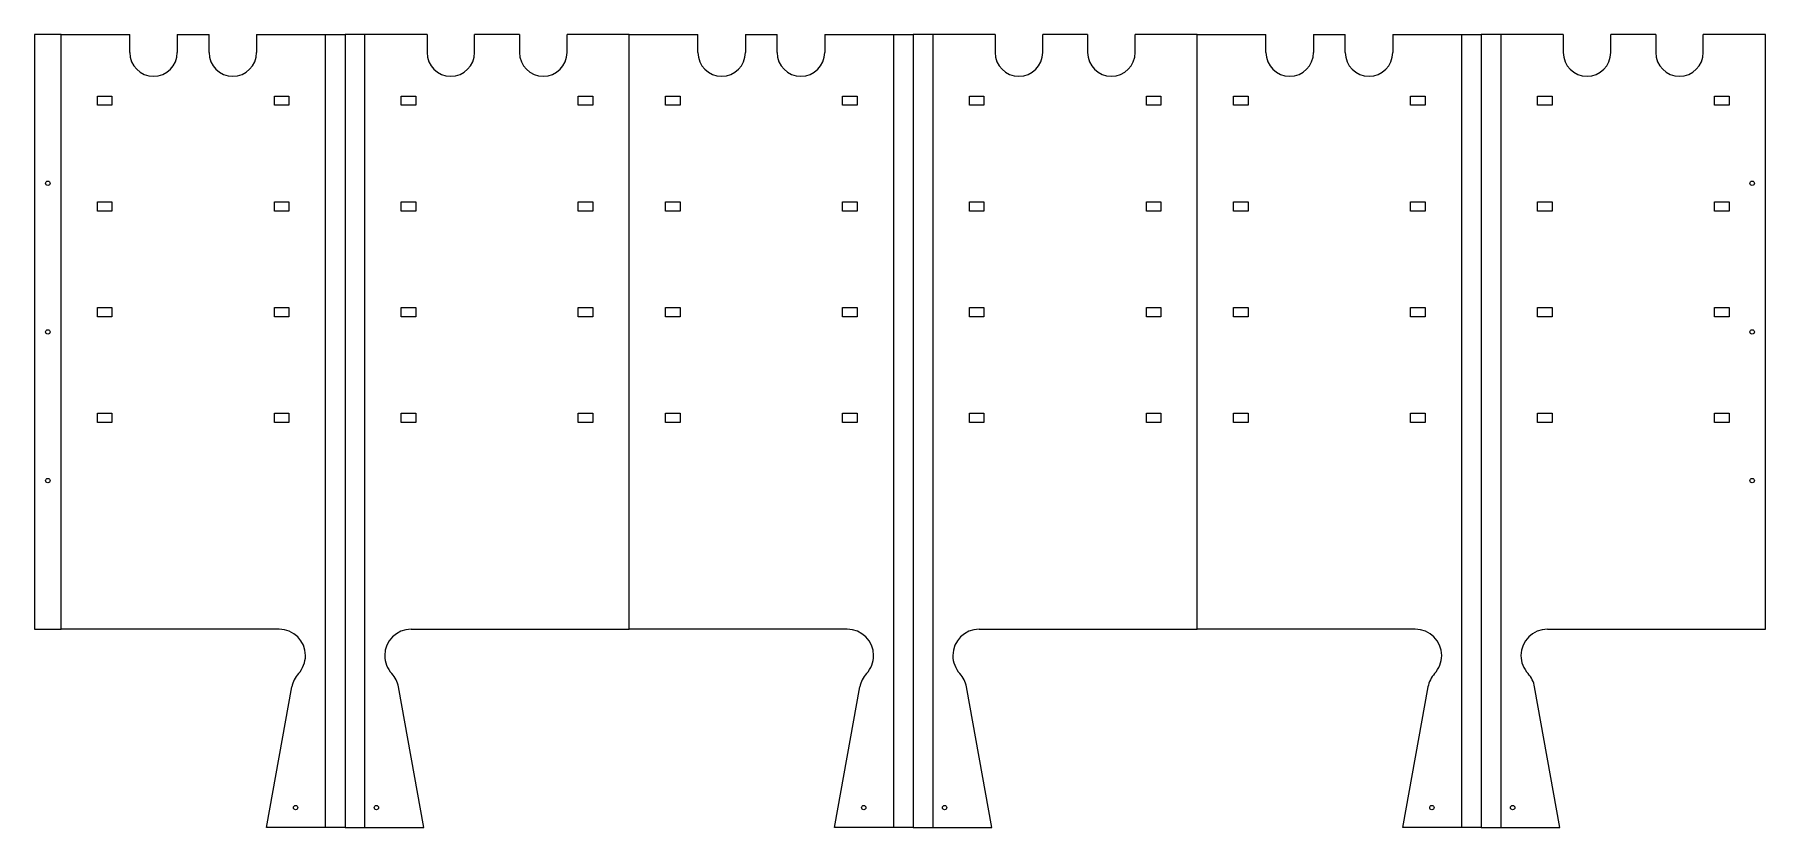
# Model space of a CAD drawing. Header units: millimetres. Extents: x 1 to 1311, y 0 to 600.
import ezdxf

# ---------------------------------------------------------------- set-up
doc = ezdxf.new("R2010")
doc.units = ezdxf.units.MM
doc.layers.add('Clone001', color=7, linetype='CONTINUOUS')

msp = doc.modelspace()

# ---------------------------------------------------------------- linework, layer by layer
at = {"layer": 'Clone001'}
for p, q in [((1, 600, -3), (1, 150, -3)), ((21, 600, -3), (1, 600, -3)), ((1, 600), (1, 150)), ((21, 600), (1, 600)), ((1, 600, -3), (1, 600)), ((1, 600, -3), (1, 150, -3)), ((1, 600), (1, 150)), ((1, 600, -3), (1, 600)), ((21, 600, -3), (1, 600, -3)), ((21, 600), (1, 600)), ((21, 150, -3), (21, 600, -3)), ((21, 600, -3), (73, 600, -3)), ((21, 150), (21, 600)), ((21, 600), (73, 600)), ((21, 150, -3), (21, 600, -3)), ((21, 600, -3), (73, 600, -3)), ((21, 600), (73, 600)), ((21, 600, -3), (21, 600)), ((21, 150), (21, 600)), ((21, 600, -3), (21, 600)), ((73, 586.5, -3), (73, 600, -3)), ((73, 586.5), (73, 600)), ((73, 600), (73, 600, -3)), ((73, 586.5), (73, 600)), ((73, 586.5, -3), (73, 600, -3)), ((73, 600), (73, 600, -3)), ((109, 600, -3), (109, 586.5, -3)), ((109, 600, -3), (133, 600, -3)), ((109, 600), (109, 586.5)), ((109, 600), (133, 600)), ((109, 600), (109, 586.5)), ((109, 600), (109, 600, -3)), ((109, 600, -3), (109, 586.5, -3)), ((109, 600, -3), (133, 600, -3)), ((109, 600), (133, 600)), ((109, 600), (109, 600, -3)), ((133, 586.5, -3), (133, 600, -3)), ((133, 586.5), (133, 600)), ((133, 600), (133, 600, -3)), ((133, 586.5), (133, 600)), ((133, 586.5, -3), (133, 600, -3)), ((133, 600), (133, 600, -3)), ((169, 600, -3), (221, 600, -3)), ((169, 600, -3), (169, 586.5, -3)), ((169, 600), (221, 600)), ((169, 600), (169, 586.5)), ((169, 600, -3), (221, 600, -3)), ((169, 600), (221, 600)), ((169, 600), (169, 600, -3)), ((169, 600), (169, 586.5)), ((169, 600), (169, 600, -3)), ((169, 600, -3), (169, 586.5, -3)), ((221, 600, -3), (236, 600, -3)), ((221, 600, -3), (221, 0, -3)), ((221, 600), (236, 600)), ((221, 600), (221, 0)), ((221, 600, -3), (236, 600, -3)), ((221, 600), (236, 600)), ((221, 600, -3), (221, 600)), ((221, 600, -3), (221, 0, -3)), ((221, 600), (221, 0)), ((221, 600, -3), (221, 600)), ((236, 600, -3), (236, 0, -3)), ((251, 600, -3), (236, 600, -3)), ((236, 600), (236, 0)), ((251, 600), (236, 600)), ((236, 600, -3), (236, 0, -3)), ((251, 600, -3), (236, 600, -3)), ((236, 600, -3), (236, 600)), ((251, 600), (236, 600)), ((236, 600), (236, 0)), ((236, 600, -3), (236, 600)), ((251, 0, -3), (251, 600, -3)), ((298, 600, -3), (251, 600, -3)), ((251, 0), (251, 600)), ((298, 600), (251, 600)), ((251, 0, -3), (251, 600, -3)), ((298, 600, -3), (251, 600, -3)), ((251, 600, -3), (251, 600)), ((298, 600), (251, 600)), ((251, 0), (251, 600)), ((251, 600, -3), (251, 600)), ((298, 600, -3), (298, 586.5, -3)), ((298, 600), (298, 586.5)), ((298, 600), (298, 600, -3)), ((298, 600), (298, 586.5)), ((298, 600, -3), (298, 586.5, -3)), ((298, 600), (298, 600, -3)), ((368, 600, -3), (334, 600, -3)), ((334, 586.5, -3), (334, 600, -3)), ((368, 600), (334, 600)), ((334, 586.5), (334, 600)), ((368, 600, -3), (334, 600, -3)), ((334, 600), (334, 600, -3)), ((368, 600), (334, 600)), ((334, 586.5), (334, 600)), ((334, 600), (334, 600, -3)), ((334, 586.5, -3), (334, 600, -3)), ((368, 600, -3), (368, 586.5, -3)), ((368, 600), (368, 586.5)), ((368, 600), (368, 586.5)), ((368, 600, -3), (368, 586.5, -3)), ((368, 600), (368, 600, -3)), ((368, 600), (368, 600, -3)), ((451, 600, -3), (404, 600, -3)), ((404, 586.5, -3), (404, 600, -3)), ((451, 600), (404, 600)), ((404, 586.5), (404, 600)), ((451, 600, -3), (404, 600, -3)), ((404, 600), (404, 600, -3)), ((451, 600), (404, 600)), ((404, 586.5), (404, 600)), ((404, 600), (404, 600, -3)), ((404, 586.5, -3), (404, 600, -3)), ((451, 150, -3), (451, 600, -3)), ((451, 600, -3), (503, 600, -3)), ((451, 150), (451, 600)), ((451, 600), (503, 600)), ((451, 150, -3), (451, 600, -3)), ((451, 600, -3), (503, 600, -3)), ((451, 600), (503, 600)), ((451, 600, -3), (451, 600)), ((451, 150), (451, 600)), ((451, 600, -3), (451, 600)), ((503, 586.5, -3), (503, 600, -3)), ((503, 586.5), (503, 600)), ((503, 600), (503, 600, -3)), ((503, 586.5), (503, 600)), ((503, 586.5, -3), (503, 600, -3)), ((503, 600), (503, 600, -3)), ((539, 600, -3), (539, 586.5, -3)), ((539, 600, -3), (563, 600, -3)), ((539, 600), (539, 586.5)), ((539, 600), (563, 600)), ((539, 600), (539, 586.5)), ((539, 600), (539, 600, -3)), ((539, 600, -3), (539, 586.5, -3)), ((539, 600, -3), (563, 600, -3)), ((539, 600), (563, 600)), ((539, 600), (539, 600, -3)), ((563, 586.5, -3), (563, 600, -3)), ((563, 586.5), (563, 600)), ((563, 600), (563, 600, -3)), ((563, 586.5), (563, 600)), ((563, 586.5, -3), (563, 600, -3)), ((563, 600), (563, 600, -3)), ((599, 600, -3), (651, 600, -3)), ((599, 600, -3), (599, 586.5, -3)), ((599, 600), (651, 600)), ((599, 600), (599, 586.5)), ((599, 600, -3), (651, 600, -3)), ((599, 600), (651, 600)), ((599, 600), (599, 600, -3)), ((599, 600), (599, 586.5)), ((599, 600), (599, 600, -3)), ((599, 600, -3), (599, 586.5, -3)), ((651, 600, -3), (666, 600, -3)), ((651, 600, -3), (651, 0, -3)), ((651, 600), (666, 600)), ((651, 600), (651, 0)), ((651, 600, -3), (666, 600, -3)), ((651, 600), (666, 600)), ((651, 600, -3), (651, 600)), ((651, 600, -3), (651, 0, -3)), ((651, 600), (651, 0)), ((651, 600, -3), (651, 600)), ((666, 600, -3), (666, 0, -3)), ((666, 600), (666, 0)), ((666, 600, -3), (666, 0, -3)), ((681, 600, -3), (666, 600, -3)), ((666, 600, -3), (666, 600)), ((666, 600), (666, 0)), ((681, 600), (666, 600)), ((681, 600, -3), (666, 600, -3)), ((666, 600, -3), (666, 600)), ((681, 600), (666, 600)), ((681, 0, -3), (681, 600, -3)), ((681, 0), (681, 600)), ((681, 600, -3), (681, 600)), ((681, 0, -3), (681, 600, -3)), ((728, 600, -3), (681, 600, -3)), ((681, 0), (681, 600)), ((728, 600), (681, 600)), ((728, 600, -3), (681, 600, -3)), ((681, 600, -3), (681, 600)), ((728, 600), (681, 600)), ((728, 600, -3), (728, 586.5, -3)), ((728, 600), (728, 586.5)), ((728, 600), (728, 600, -3)), ((728, 600), (728, 586.5)), ((728, 600, -3), (728, 586.5, -3)), ((728, 600), (728, 600, -3)), ((798, 600, -3), (764, 600, -3)), ((764, 586.5, -3), (764, 600, -3)), ((798, 600), (764, 600)), ((764, 586.5), (764, 600)), ((798, 600, -3), (764, 600, -3)), ((764, 600), (764, 600, -3)), ((798, 600), (764, 600)), ((764, 586.5), (764, 600)), ((764, 600), (764, 600, -3)), ((764, 586.5, -3), (764, 600, -3)), ((798, 600, -3), (798, 586.5, -3)), ((798, 600), (798, 586.5)), ((798, 600), (798, 586.5)), ((798, 600, -3), (798, 586.5, -3)), ((798, 600), (798, 600, -3)), ((798, 600), (798, 600, -3)), ((881, 600, -3), (834, 600, -3)), ((834, 586.5, -3), (834, 600, -3)), ((881, 600), (834, 600)), ((834, 586.5), (834, 600)), ((881, 600, -3), (834, 600, -3)), ((834, 600), (834, 600, -3)), ((881, 600), (834, 600)), ((834, 586.5), (834, 600)), ((834, 600), (834, 600, -3)), ((834, 586.5, -3), (834, 600, -3)), ((881, 150, -3), (881, 600, -3)), ((881, 150), (881, 600)), ((881, 150, -3), (881, 600, -3)), ((881, 600, -3), (933, 600, -3)), ((881, 600, -3), (881, 600)), ((881, 150), (881, 600)), ((881, 600), (933, 600)), ((881, 600, -3), (933, 600, -3)), ((881, 600), (933, 600)), ((881, 600, -3), (881, 600)), ((933, 586.5, -3), (933, 600, -3)), ((933, 586.5), (933, 600)), ((933, 600), (933, 600, -3)), ((933, 586.5), (933, 600)), ((933, 586.5, -3), (933, 600, -3)), ((933, 600), (933, 600, -3)), ((969, 600, -3), (969, 586.5, -3)), ((969, 600, -3), (993, 600, -3)), ((969, 600), (969, 586.5)), ((969, 600), (993, 600)), ((969, 600), (969, 586.5)), ((969, 600), (969, 600, -3)), ((969, 600, -3), (969, 586.5, -3)), ((969, 600, -3), (993, 600, -3)), ((969, 600), (993, 600)), ((969, 600), (969, 600, -3)), ((993, 586.5, -3), (993, 600, -3)), ((993, 586.5), (993, 600)), ((993, 600), (993, 600, -3)), ((993, 586.5), (993, 600)), ((993, 586.5, -3), (993, 600, -3)), ((993, 600), (993, 600, -3)), ((1029, 600, -3), (1081, 600, -3)), ((1029, 600, -3), (1029, 586.5, -3)), ((1029, 600), (1081, 600)), ((1029, 600), (1029, 586.5)), ((1029, 600, -3), (1081, 600, -3)), ((1029, 600), (1081, 600)), ((1029, 600), (1029, 600, -3)), ((1029, 600), (1029, 586.5)), ((1029, 600), (1029, 600, -3)), ((1029, 600, -3), (1029, 586.5, -3)), ((1081, 600, -3), (1081, 0, -3)), ((1081, 600), (1081, 0)), ((1081, 600, -3), (1096, 600, -3)), ((1081, 600, -3), (1081, 0, -3)), ((1081, 600, -3), (1081, 600)), ((1081, 600), (1096, 600)), ((1081, 600), (1081, 0)), ((1081, 600, -3), (1096, 600, -3)), ((1081, 600), (1096, 600)), ((1081, 600, -3), (1081, 600)), ((1096, 600, -3), (1096, 0, -3)), ((1096, 600), (1096, 0)), ((1096, 600, -3), (1096, 0, -3)), ((1111, 600, -3), (1096, 600, -3)), ((1096, 600, -3), (1096, 600)), ((1096, 600), (1096, 0)), ((1111, 600), (1096, 600)), ((1111, 600, -3), (1096, 600, -3)), ((1096, 600, -3), (1096, 600)), ((1111, 600), (1096, 600)), ((1111, 0, -3), (1111, 600, -3)), ((1111, 0), (1111, 600)), ((1111, 600, -3), (1111, 600)), ((1111, 0, -3), (1111, 600, -3)), ((1158, 600, -3), (1111, 600, -3)), ((1111, 0), (1111, 600)), ((1158, 600), (1111, 600)), ((1158, 600, -3), (1111, 600, -3)), ((1111, 600, -3), (1111, 600)), ((1158, 600), (1111, 600)), ((1158, 600, -3), (1158, 586.5, -3)), ((1158, 600), (1158, 586.5)), ((1158, 600), (1158, 600, -3)), ((1158, 600), (1158, 586.5)), ((1158, 600, -3), (1158, 586.5, -3)), ((1158, 600), (1158, 600, -3)), ((1228, 600, -3), (1194, 600, -3)), ((1194, 586.5, -3), (1194, 600, -3)), ((1228, 600), (1194, 600)), ((1194, 586.5), (1194, 600)), ((1228, 600, -3), (1194, 600, -3)), ((1194, 600), (1194, 600, -3)), ((1228, 600), (1194, 600)), ((1194, 586.5), (1194, 600)), ((1194, 600), (1194, 600, -3)), ((1194, 586.5, -3), (1194, 600, -3)), ((1228, 600, -3), (1228, 586.5, -3)), ((1228, 600), (1228, 586.5)), ((1228, 600), (1228, 586.5)), ((1228, 600, -3), (1228, 586.5, -3)), ((1228, 600), (1228, 600, -3)), ((1228, 600), (1228, 600, -3)), ((1311, 600, -3), (1264, 600, -3)), ((1264, 586.5, -3), (1264, 600, -3)), ((1311, 600), (1264, 600)), ((1264, 586.5), (1264, 600)), ((1311, 600, -3), (1264, 600, -3)), ((1264, 600), (1264, 600, -3)), ((1311, 600), (1264, 600)), ((1264, 586.5), (1264, 600)), ((1264, 600), (1264, 600, -3)), ((1264, 586.5, -3), (1264, 600, -3)), ((1311, 150, -3), (1311, 600, -3)), ((1311, 150), (1311, 600)), ((1311, 600, -3), (1311, 600)), ((1311, 150, -3), (1311, 600, -3)), ((1311, 150), (1311, 600)), ((1311, 600, -3), (1311, 600)), ((73, 586.5), (73, 586.5, -3)), ((73, 586.5), (73, 586.5, -3)), ((109, 586.5), (109, 586.5, -3)), ((109, 586.5), (109, 586.5, -3)), ((133, 586.5), (133, 586.5, -3)), ((133, 586.5), (133, 586.5, -3)), ((169, 586.5), (169, 586.5, -3)), ((169, 586.5), (169, 586.5, -3)), ((298, 586.5), (298, 586.5, -3)), ((298, 586.5), (298, 586.5, -3)), ((334, 586.5), (334, 586.5, -3)), ((334, 586.5), (334, 586.5, -3)), ((368, 586.5), (368, 586.5, -3)), ((368, 586.5), (368, 586.5, -3)), ((404, 586.5), (404, 586.5, -3)), ((404, 586.5), (404, 586.5, -3)), ((503, 586.5), (503, 586.5, -3)), ((503, 586.5), (503, 586.5, -3)), ((539, 586.5), (539, 586.5, -3)), ((539, 586.5), (539, 586.5, -3)), ((563, 586.5), (563, 586.5, -3)), ((563, 586.5), (563, 586.5, -3)), ((599, 586.5), (599, 586.5, -3)), ((599, 586.5), (599, 586.5, -3)), ((728, 586.5), (728, 586.5, -3)), ((728, 586.5), (728, 586.5, -3)), ((764, 586.5), (764, 586.5, -3)), ((764, 586.5), (764, 586.5, -3)), ((798, 586.5), (798, 586.5, -3)), ((798, 586.5), (798, 586.5, -3)), ((834, 586.5), (834, 586.5, -3)), ((834, 586.5), (834, 586.5, -3)), ((933, 586.5), (933, 586.5, -3)), ((933, 586.5), (933, 586.5, -3)), ((969, 586.5), (969, 586.5, -3)), ((969, 586.5), (969, 586.5, -3)), ((993, 586.5), (993, 586.5, -3)), ((993, 586.5), (993, 586.5, -3)), ((1029, 586.5), (1029, 586.5, -3)), ((1029, 586.5), (1029, 586.5, -3)), ((1158, 586.5), (1158, 586.5, -3)), ((1158, 586.5), (1158, 586.5, -3)), ((1194, 586.5), (1194, 586.5, -3)), ((1194, 586.5), (1194, 586.5, -3)), ((1228, 586.5), (1228, 586.5, -3)), ((1228, 586.5), (1228, 586.5, -3)), ((1264, 586.5), (1264, 586.5, -3)), ((1264, 586.5), (1264, 586.5, -3)), ((48.5, 546.5, -3), (48.5, 553.5, -3)), ((48.5, 553.5, -3), (59.5, 553.5, -3)), ((48.5, 546.5), (48.5, 553.5)), ((48.5, 553.5), (59.5, 553.5)), ((48.5, 546.5), (48.5, 553.5)), ((48.5, 546.5, -3), (48.5, 553.5, -3)), ((48.5, 553.5), (48.5, 553.5, -3)), ((48.5, 553.5), (59.5, 553.5)), ((48.5, 553.5), (48.5, 553.5, -3)), ((48.5, 553.5, -3), (59.5, 553.5, -3)), ((59.5, 553.5, -3), (59.5, 546.5, -3)), ((59.5, 553.5), (59.5, 546.5)), ((59.5, 553.5), (59.5, 553.5, -3)), ((59.5, 553.5), (59.5, 546.5)), ((59.5, 553.5), (59.5, 553.5, -3)), ((59.5, 553.5, -3), (59.5, 546.5, -3)), ((182.5, 546.5, -3), (182.5, 553.5, -3)), ((182.5, 553.5, -3), (193.5, 553.5, -3)), ((182.5, 546.5), (182.5, 553.5)), ((182.5, 553.5), (193.5, 553.5)), ((182.5, 546.5), (182.5, 553.5)), ((182.5, 546.5, -3), (182.5, 553.5, -3)), ((182.5, 553.5), (182.5, 553.5, -3)), ((182.5, 553.5), (193.5, 553.5)), ((182.5, 553.5), (182.5, 553.5, -3)), ((182.5, 553.5, -3), (193.5, 553.5, -3)), ((193.5, 553.5, -3), (193.5, 546.5, -3)), ((193.5, 553.5), (193.5, 546.5)), ((193.5, 553.5), (193.5, 553.5, -3)), ((193.5, 553.5), (193.5, 546.5)), ((193.5, 553.5), (193.5, 553.5, -3)), ((193.5, 553.5, -3), (193.5, 546.5, -3)), ((278.5, 553.5, -3), (289.5, 553.5, -3)), ((278.5, 546.5, -3), (278.5, 553.5, -3)), ((278.5, 553.5), (289.5, 553.5)), ((278.5, 546.5), (278.5, 553.5)), ((278.5, 553.5), (289.5, 553.5)), ((278.5, 553.5, -3), (289.5, 553.5, -3)), ((278.5, 553.5), (278.5, 553.5, -3)), ((278.5, 546.5), (278.5, 553.5)), ((278.5, 553.5), (278.5, 553.5, -3)), ((278.5, 546.5, -3), (278.5, 553.5, -3)), ((289.5, 553.5, -3), (289.5, 546.5, -3)), ((289.5, 553.5), (289.5, 546.5)), ((289.5, 553.5), (289.5, 553.5, -3)), ((289.5, 553.5), (289.5, 546.5)), ((289.5, 553.5, -3), (289.5, 546.5, -3)), ((289.5, 553.5), (289.5, 553.5, -3)), ((412.5, 553.5, -3), (423.5, 553.5, -3)), ((412.5, 546.5, -3), (412.5, 553.5, -3)), ((412.5, 553.5), (423.5, 553.5)), ((412.5, 546.5), (412.5, 553.5)), ((412.5, 553.5), (423.5, 553.5)), ((412.5, 553.5, -3), (423.5, 553.5, -3)), ((412.5, 553.5), (412.5, 553.5, -3)), ((412.5, 546.5), (412.5, 553.5)), ((412.5, 553.5), (412.5, 553.5, -3)), ((412.5, 546.5, -3), (412.5, 553.5, -3)), ((423.5, 553.5, -3), (423.5, 546.5, -3)), ((423.5, 553.5), (423.5, 546.5)), ((423.5, 553.5), (423.5, 553.5, -3)), ((423.5, 553.5), (423.5, 546.5)), ((423.5, 553.5, -3), (423.5, 546.5, -3)), ((423.5, 553.5), (423.5, 553.5, -3)), ((478.5, 546.5, -3), (478.5, 553.5, -3)), ((478.5, 553.5, -3), (489.5, 553.5, -3)), ((478.5, 546.5), (478.5, 553.5)), ((478.5, 553.5), (489.5, 553.5)), ((478.5, 546.5), (478.5, 553.5)), ((478.5, 546.5, -3), (478.5, 553.5, -3)), ((478.5, 553.5), (478.5, 553.5, -3)), ((478.5, 553.5), (489.5, 553.5)), ((478.5, 553.5), (478.5, 553.5, -3)), ((478.5, 553.5, -3), (489.5, 553.5, -3)), ((489.5, 553.5, -3), (489.5, 546.5, -3)), ((489.5, 553.5), (489.5, 546.5)), ((489.5, 553.5), (489.5, 553.5, -3)), ((489.5, 553.5), (489.5, 546.5)), ((489.5, 553.5), (489.5, 553.5, -3)), ((489.5, 553.5, -3), (489.5, 546.5, -3)), ((612.5, 546.5, -3), (612.5, 553.5, -3)), ((612.5, 553.5, -3), (623.5, 553.5, -3)), ((612.5, 546.5), (612.5, 553.5)), ((612.5, 553.5), (623.5, 553.5)), ((612.5, 546.5), (612.5, 553.5)), ((612.5, 546.5, -3), (612.5, 553.5, -3)), ((612.5, 553.5), (612.5, 553.5, -3)), ((612.5, 553.5), (623.5, 553.5)), ((612.5, 553.5), (612.5, 553.5, -3)), ((612.5, 553.5, -3), (623.5, 553.5, -3)), ((623.5, 553.5, -3), (623.5, 546.5, -3)), ((623.5, 553.5), (623.5, 546.5)), ((623.5, 553.5), (623.5, 553.5, -3)), ((623.5, 553.5), (623.5, 546.5)), ((623.5, 553.5), (623.5, 553.5, -3)), ((623.5, 553.5, -3), (623.5, 546.5, -3)), ((708.5, 553.5, -3), (719.5, 553.5, -3)), ((708.5, 546.5, -3), (708.5, 553.5, -3)), ((708.5, 553.5), (719.5, 553.5)), ((708.5, 546.5), (708.5, 553.5)), ((708.5, 553.5), (719.5, 553.5)), ((708.5, 553.5, -3), (719.5, 553.5, -3)), ((708.5, 553.5), (708.5, 553.5, -3)), ((708.5, 546.5), (708.5, 553.5)), ((708.5, 553.5), (708.5, 553.5, -3)), ((708.5, 546.5, -3), (708.5, 553.5, -3)), ((719.5, 553.5, -3), (719.5, 546.5, -3)), ((719.5, 553.5), (719.5, 546.5)), ((719.5, 553.5), (719.5, 553.5, -3)), ((719.5, 553.5), (719.5, 546.5)), ((719.5, 553.5, -3), (719.5, 546.5, -3)), ((719.5, 553.5), (719.5, 553.5, -3)), ((842.5, 553.5, -3), (853.5, 553.5, -3)), ((842.5, 546.5, -3), (842.5, 553.5, -3)), ((842.5, 553.5), (853.5, 553.5)), ((842.5, 546.5), (842.5, 553.5)), ((842.5, 553.5), (853.5, 553.5)), ((842.5, 553.5, -3), (853.5, 553.5, -3)), ((842.5, 553.5), (842.5, 553.5, -3)), ((842.5, 546.5), (842.5, 553.5)), ((842.5, 553.5), (842.5, 553.5, -3)), ((842.5, 546.5, -3), (842.5, 553.5, -3)), ((853.5, 553.5, -3), (853.5, 546.5, -3)), ((853.5, 553.5), (853.5, 546.5)), ((853.5, 553.5), (853.5, 553.5, -3)), ((853.5, 553.5), (853.5, 546.5)), ((853.5, 553.5, -3), (853.5, 546.5, -3)), ((853.5, 553.5), (853.5, 553.5, -3)), ((908.5, 546.5, -3), (908.5, 553.5, -3)), ((908.5, 553.5, -3), (919.5, 553.5, -3)), ((908.5, 546.5), (908.5, 553.5)), ((908.5, 553.5), (919.5, 553.5)), ((908.5, 546.5), (908.5, 553.5)), ((908.5, 546.5, -3), (908.5, 553.5, -3)), ((908.5, 553.5), (908.5, 553.5, -3)), ((908.5, 553.5), (919.5, 553.5)), ((908.5, 553.5), (908.5, 553.5, -3)), ((908.5, 553.5, -3), (919.5, 553.5, -3)), ((919.5, 553.5, -3), (919.5, 546.5, -3)), ((919.5, 553.5), (919.5, 546.5)), ((919.5, 553.5), (919.5, 553.5, -3)), ((919.5, 553.5), (919.5, 546.5)), ((919.5, 553.5), (919.5, 553.5, -3)), ((919.5, 553.5, -3), (919.5, 546.5, -3)), ((1042.5, 546.5, -3), (1042.5, 553.5, -3)), ((1042.5, 553.5, -3), (1053.5, 553.5, -3)), ((1042.5, 546.5), (1042.5, 553.5)), ((1042.5, 553.5), (1053.5, 553.5)), ((1042.5, 546.5), (1042.5, 553.5)), ((1042.5, 546.5, -3), (1042.5, 553.5, -3)), ((1042.5, 553.5), (1042.5, 553.5, -3)), ((1042.5, 553.5), (1053.5, 553.5)), ((1042.5, 553.5), (1042.5, 553.5, -3)), ((1042.5, 553.5, -3), (1053.5, 553.5, -3)), ((1053.5, 553.5, -3), (1053.5, 546.5, -3)), ((1053.5, 553.5), (1053.5, 546.5)), ((1053.5, 553.5), (1053.5, 553.5, -3)), ((1053.5, 553.5), (1053.5, 546.5)), ((1053.5, 553.5), (1053.5, 553.5, -3)), ((1053.5, 553.5, -3), (1053.5, 546.5, -3)), ((1138.5, 553.5, -3), (1149.5, 553.5, -3)), ((1138.5, 546.5, -3), (1138.5, 553.5, -3)), ((1138.5, 553.5), (1149.5, 553.5)), ((1138.5, 546.5), (1138.5, 553.5)), ((1138.5, 553.5), (1149.5, 553.5)), ((1138.5, 553.5, -3), (1149.5, 553.5, -3)), ((1138.5, 553.5), (1138.5, 553.5, -3)), ((1138.5, 546.5), (1138.5, 553.5)), ((1138.5, 553.5), (1138.5, 553.5, -3)), ((1138.5, 546.5, -3), (1138.5, 553.5, -3)), ((1149.5, 553.5, -3), (1149.5, 546.5, -3)), ((1149.5, 553.5), (1149.5, 546.5)), ((1149.5, 553.5), (1149.5, 553.5, -3)), ((1149.5, 553.5), (1149.5, 546.5)), ((1149.5, 553.5, -3), (1149.5, 546.5, -3)), ((1149.5, 553.5), (1149.5, 553.5, -3)), ((1272.5, 553.5, -3), (1283.5, 553.5, -3)), ((1272.5, 546.5, -3), (1272.5, 553.5, -3)), ((1272.5, 553.5), (1283.5, 553.5)), ((1272.5, 546.5), (1272.5, 553.5)), ((1272.5, 553.5), (1283.5, 553.5)), ((1272.5, 553.5, -3), (1283.5, 553.5, -3)), ((1272.5, 553.5), (1272.5, 553.5, -3)), ((1272.5, 546.5), (1272.5, 553.5)), ((1272.5, 553.5), (1272.5, 553.5, -3)), ((1272.5, 546.5, -3), (1272.5, 553.5, -3)), ((1283.5, 553.5, -3), (1283.5, 546.5, -3)), ((1283.5, 553.5), (1283.5, 546.5)), ((1283.5, 553.5), (1283.5, 553.5, -3)), ((1283.5, 553.5), (1283.5, 546.5)), ((1283.5, 553.5, -3), (1283.5, 546.5, -3)), ((1283.5, 553.5), (1283.5, 553.5, -3)), ((59.5, 546.5, -3), (48.5, 546.5, -3)), ((59.5, 546.5), (48.5, 546.5)), ((48.5, 546.5), (48.5, 546.5, -3)), ((59.5, 546.5), (48.5, 546.5)), ((59.5, 546.5, -3), (48.5, 546.5, -3)), ((48.5, 546.5), (48.5, 546.5, -3)), ((59.5, 546.5), (59.5, 546.5, -3)), ((59.5, 546.5), (59.5, 546.5, -3)), ((193.5, 546.5, -3), (182.5, 546.5, -3)), ((193.5, 546.5), (182.5, 546.5)), ((182.5, 546.5), (182.5, 546.5, -3)), ((193.5, 546.5), (182.5, 546.5)), ((193.5, 546.5, -3), (182.5, 546.5, -3)), ((182.5, 546.5), (182.5, 546.5, -3)), ((193.5, 546.5), (193.5, 546.5, -3)), ((193.5, 546.5), (193.5, 546.5, -3)), ((289.5, 546.5, -3), (278.5, 546.5, -3)), ((289.5, 546.5), (278.5, 546.5)), ((278.5, 546.5), (278.5, 546.5, -3)), ((289.5, 546.5), (278.5, 546.5)), ((278.5, 546.5), (278.5, 546.5, -3)), ((289.5, 546.5, -3), (278.5, 546.5, -3)), ((289.5, 546.5), (289.5, 546.5, -3)), ((289.5, 546.5), (289.5, 546.5, -3)), ((423.5, 546.5, -3), (412.5, 546.5, -3)), ((423.5, 546.5), (412.5, 546.5)), ((412.5, 546.5), (412.5, 546.5, -3)), ((423.5, 546.5), (412.5, 546.5)), ((412.5, 546.5), (412.5, 546.5, -3)), ((423.5, 546.5, -3), (412.5, 546.5, -3)), ((423.5, 546.5), (423.5, 546.5, -3)), ((423.5, 546.5), (423.5, 546.5, -3)), ((489.5, 546.5, -3), (478.5, 546.5, -3)), ((489.5, 546.5), (478.5, 546.5)), ((478.5, 546.5), (478.5, 546.5, -3)), ((489.5, 546.5), (478.5, 546.5)), ((489.5, 546.5, -3), (478.5, 546.5, -3)), ((478.5, 546.5), (478.5, 546.5, -3)), ((489.5, 546.5), (489.5, 546.5, -3)), ((489.5, 546.5), (489.5, 546.5, -3)), ((623.5, 546.5, -3), (612.5, 546.5, -3)), ((623.5, 546.5), (612.5, 546.5)), ((612.5, 546.5), (612.5, 546.5, -3)), ((623.5, 546.5), (612.5, 546.5)), ((623.5, 546.5, -3), (612.5, 546.5, -3)), ((612.5, 546.5), (612.5, 546.5, -3)), ((623.5, 546.5), (623.5, 546.5, -3)), ((623.5, 546.5), (623.5, 546.5, -3)), ((719.5, 546.5, -3), (708.5, 546.5, -3)), ((719.5, 546.5), (708.5, 546.5)), ((708.5, 546.5), (708.5, 546.5, -3)), ((719.5, 546.5), (708.5, 546.5)), ((708.5, 546.5), (708.5, 546.5, -3)), ((719.5, 546.5, -3), (708.5, 546.5, -3)), ((719.5, 546.5), (719.5, 546.5, -3)), ((719.5, 546.5), (719.5, 546.5, -3)), ((853.5, 546.5, -3), (842.5, 546.5, -3)), ((853.5, 546.5), (842.5, 546.5)), ((842.5, 546.5), (842.5, 546.5, -3)), ((853.5, 546.5), (842.5, 546.5)), ((842.5, 546.5), (842.5, 546.5, -3)), ((853.5, 546.5, -3), (842.5, 546.5, -3)), ((853.5, 546.5), (853.5, 546.5, -3)), ((853.5, 546.5), (853.5, 546.5, -3)), ((919.5, 546.5, -3), (908.5, 546.5, -3)), ((919.5, 546.5), (908.5, 546.5)), ((908.5, 546.5), (908.5, 546.5, -3)), ((919.5, 546.5), (908.5, 546.5)), ((919.5, 546.5, -3), (908.5, 546.5, -3)), ((908.5, 546.5), (908.5, 546.5, -3)), ((919.5, 546.5), (919.5, 546.5, -3)), ((919.5, 546.5), (919.5, 546.5, -3)), ((1053.5, 546.5, -3), (1042.5, 546.5, -3)), ((1053.5, 546.5), (1042.5, 546.5)), ((1042.5, 546.5), (1042.5, 546.5, -3)), ((1053.5, 546.5), (1042.5, 546.5)), ((1053.5, 546.5, -3), (1042.5, 546.5, -3)), ((1042.5, 546.5), (1042.5, 546.5, -3)), ((1053.5, 546.5), (1053.5, 546.5, -3)), ((1053.5, 546.5), (1053.5, 546.5, -3)), ((1149.5, 546.5, -3), (1138.5, 546.5, -3)), ((1149.5, 546.5), (1138.5, 546.5)), ((1138.5, 546.5), (1138.5, 546.5, -3)), ((1149.5, 546.5), (1138.5, 546.5)), ((1138.5, 546.5), (1138.5, 546.5, -3)), ((1149.5, 546.5, -3), (1138.5, 546.5, -3)), ((1149.5, 546.5), (1149.5, 546.5, -3)), ((1149.5, 546.5), (1149.5, 546.5, -3)), ((1283.5, 546.5, -3), (1272.5, 546.5, -3)), ((1283.5, 546.5), (1272.5, 546.5)), ((1272.5, 546.5), (1272.5, 546.5, -3)), ((1283.5, 546.5), (1272.5, 546.5)), ((1272.5, 546.5), (1272.5, 546.5, -3)), ((1283.5, 546.5, -3), (1272.5, 546.5, -3)), ((1283.5, 546.5), (1283.5, 546.5, -3)), ((1283.5, 546.5), (1283.5, 546.5, -3)), ((12.65, 487.5), (12.65, 487.5, -3)), ((12.65, 487.5), (12.65, 487.5, -3)), ((1302.65, 487.5), (1302.65, 487.5, -3)), ((1302.65, 487.5), (1302.65, 487.5, -3)), ((48.5, 466.5, -3), (48.5, 473.5, -3)), ((48.5, 473.5, -3), (59.5, 473.5, -3)), ((48.5, 466.5), (48.5, 473.5)), ((48.5, 473.5), (59.5, 473.5)), ((48.5, 466.5), (48.5, 473.5)), ((48.5, 466.5, -3), (48.5, 473.5, -3)), ((48.5, 473.5), (48.5, 473.5, -3)), ((48.5, 473.5), (59.5, 473.5)), ((48.5, 473.5), (48.5, 473.5, -3)), ((48.5, 473.5, -3), (59.5, 473.5, -3)), ((59.5, 473.5, -3), (59.5, 466.5, -3)), ((59.5, 473.5), (59.5, 466.5)), ((59.5, 473.5), (59.5, 473.5, -3)), ((59.5, 473.5), (59.5, 466.5)), ((59.5, 473.5), (59.5, 473.5, -3)), ((59.5, 473.5, -3), (59.5, 466.5, -3)), ((182.5, 466.5, -3), (182.5, 473.5, -3)), ((182.5, 473.5, -3), (193.5, 473.5, -3)), ((182.5, 466.5), (182.5, 473.5)), ((182.5, 473.5), (193.5, 473.5)), ((182.5, 466.5), (182.5, 473.5)), ((182.5, 466.5, -3), (182.5, 473.5, -3)), ((182.5, 473.5), (182.5, 473.5, -3)), ((182.5, 473.5), (193.5, 473.5)), ((182.5, 473.5), (182.5, 473.5, -3)), ((182.5, 473.5, -3), (193.5, 473.5, -3)), ((193.5, 473.5, -3), (193.5, 466.5, -3)), ((193.5, 473.5), (193.5, 466.5)), ((193.5, 473.5), (193.5, 473.5, -3)), ((193.5, 473.5), (193.5, 466.5)), ((193.5, 473.5), (193.5, 473.5, -3)), ((193.5, 473.5, -3), (193.5, 466.5, -3)), ((278.5, 473.5, -3), (289.5, 473.5, -3)), ((278.5, 466.5, -3), (278.5, 473.5, -3)), ((278.5, 473.5), (289.5, 473.5)), ((278.5, 466.5), (278.5, 473.5)), ((278.5, 473.5), (289.5, 473.5)), ((278.5, 473.5, -3), (289.5, 473.5, -3)), ((278.5, 473.5), (278.5, 473.5, -3)), ((278.5, 466.5), (278.5, 473.5)), ((278.5, 473.5), (278.5, 473.5, -3)), ((278.5, 466.5, -3), (278.5, 473.5, -3)), ((289.5, 473.5, -3), (289.5, 466.5, -3)), ((289.5, 473.5), (289.5, 466.5)), ((289.5, 473.5), (289.5, 473.5, -3)), ((289.5, 473.5), (289.5, 466.5)), ((289.5, 473.5, -3), (289.5, 466.5, -3)), ((289.5, 473.5), (289.5, 473.5, -3)), ((412.5, 473.5, -3), (423.5, 473.5, -3)), ((412.5, 466.5, -3), (412.5, 473.5, -3)), ((412.5, 473.5), (423.5, 473.5)), ((412.5, 466.5), (412.5, 473.5)), ((412.5, 473.5), (423.5, 473.5)), ((412.5, 473.5, -3), (423.5, 473.5, -3)), ((412.5, 473.5), (412.5, 473.5, -3)), ((412.5, 466.5), (412.5, 473.5)), ((412.5, 473.5), (412.5, 473.5, -3)), ((412.5, 466.5, -3), (412.5, 473.5, -3)), ((423.5, 473.5, -3), (423.5, 466.5, -3)), ((423.5, 473.5), (423.5, 466.5)), ((423.5, 473.5), (423.5, 473.5, -3)), ((423.5, 473.5), (423.5, 466.5)), ((423.5, 473.5, -3), (423.5, 466.5, -3)), ((423.5, 473.5), (423.5, 473.5, -3)), ((478.5, 466.5, -3), (478.5, 473.5, -3)), ((478.5, 473.5, -3), (489.5, 473.5, -3)), ((478.5, 466.5), (478.5, 473.5)), ((478.5, 473.5), (489.5, 473.5)), ((478.5, 466.5), (478.5, 473.5)), ((478.5, 466.5, -3), (478.5, 473.5, -3)), ((478.5, 473.5), (478.5, 473.5, -3)), ((478.5, 473.5), (489.5, 473.5)), ((478.5, 473.5), (478.5, 473.5, -3)), ((478.5, 473.5, -3), (489.5, 473.5, -3)), ((489.5, 473.5, -3), (489.5, 466.5, -3)), ((489.5, 473.5), (489.5, 466.5)), ((489.5, 473.5), (489.5, 473.5, -3)), ((489.5, 473.5), (489.5, 466.5)), ((489.5, 473.5), (489.5, 473.5, -3)), ((489.5, 473.5, -3), (489.5, 466.5, -3)), ((612.5, 466.5, -3), (612.5, 473.5, -3)), ((612.5, 473.5, -3), (623.5, 473.5, -3)), ((612.5, 466.5), (612.5, 473.5)), ((612.5, 473.5), (623.5, 473.5)), ((612.5, 466.5), (612.5, 473.5)), ((612.5, 466.5, -3), (612.5, 473.5, -3)), ((612.5, 473.5), (612.5, 473.5, -3)), ((612.5, 473.5), (623.5, 473.5)), ((612.5, 473.5), (612.5, 473.5, -3)), ((612.5, 473.5, -3), (623.5, 473.5, -3)), ((623.5, 473.5, -3), (623.5, 466.5, -3)), ((623.5, 473.5), (623.5, 466.5)), ((623.5, 473.5), (623.5, 473.5, -3)), ((623.5, 473.5), (623.5, 466.5)), ((623.5, 473.5), (623.5, 473.5, -3)), ((623.5, 473.5, -3), (623.5, 466.5, -3)), ((708.5, 473.5, -3), (719.5, 473.5, -3)), ((708.5, 466.5, -3), (708.5, 473.5, -3)), ((708.5, 473.5), (719.5, 473.5)), ((708.5, 466.5), (708.5, 473.5)), ((708.5, 473.5), (719.5, 473.5)), ((708.5, 473.5, -3), (719.5, 473.5, -3)), ((708.5, 473.5), (708.5, 473.5, -3)), ((708.5, 466.5), (708.5, 473.5)), ((708.5, 473.5), (708.5, 473.5, -3)), ((708.5, 466.5, -3), (708.5, 473.5, -3)), ((719.5, 473.5, -3), (719.5, 466.5, -3)), ((719.5, 473.5), (719.5, 466.5)), ((719.5, 473.5), (719.5, 473.5, -3)), ((719.5, 473.5), (719.5, 466.5)), ((719.5, 473.5, -3), (719.5, 466.5, -3)), ((719.5, 473.5), (719.5, 473.5, -3)), ((842.5, 473.5, -3), (853.5, 473.5, -3)), ((842.5, 466.5, -3), (842.5, 473.5, -3)), ((842.5, 473.5), (853.5, 473.5)), ((842.5, 466.5), (842.5, 473.5)), ((842.5, 473.5), (853.5, 473.5)), ((842.5, 473.5, -3), (853.5, 473.5, -3)), ((842.5, 473.5), (842.5, 473.5, -3)), ((842.5, 466.5), (842.5, 473.5)), ((842.5, 473.5), (842.5, 473.5, -3)), ((842.5, 466.5, -3), (842.5, 473.5, -3)), ((853.5, 473.5, -3), (853.5, 466.5, -3)), ((853.5, 473.5), (853.5, 466.5)), ((853.5, 473.5), (853.5, 473.5, -3)), ((853.5, 473.5), (853.5, 466.5)), ((853.5, 473.5, -3), (853.5, 466.5, -3)), ((853.5, 473.5), (853.5, 473.5, -3)), ((908.5, 466.5, -3), (908.5, 473.5, -3)), ((908.5, 473.5, -3), (919.5, 473.5, -3)), ((908.5, 466.5), (908.5, 473.5)), ((908.5, 473.5), (919.5, 473.5)), ((908.5, 466.5), (908.5, 473.5)), ((908.5, 466.5, -3), (908.5, 473.5, -3)), ((908.5, 473.5), (908.5, 473.5, -3)), ((908.5, 473.5), (919.5, 473.5)), ((908.5, 473.5), (908.5, 473.5, -3)), ((908.5, 473.5, -3), (919.5, 473.5, -3)), ((919.5, 473.5, -3), (919.5, 466.5, -3)), ((919.5, 473.5), (919.5, 466.5)), ((919.5, 473.5), (919.5, 473.5, -3)), ((919.5, 473.5), (919.5, 466.5)), ((919.5, 473.5), (919.5, 473.5, -3)), ((919.5, 473.5, -3), (919.5, 466.5, -3)), ((1042.5, 466.5, -3), (1042.5, 473.5, -3)), ((1042.5, 473.5, -3), (1053.5, 473.5, -3)), ((1042.5, 466.5), (1042.5, 473.5)), ((1042.5, 473.5), (1053.5, 473.5)), ((1042.5, 466.5), (1042.5, 473.5)), ((1042.5, 466.5, -3), (1042.5, 473.5, -3)), ((1042.5, 473.5), (1042.5, 473.5, -3)), ((1042.5, 473.5), (1053.5, 473.5)), ((1042.5, 473.5), (1042.5, 473.5, -3)), ((1042.5, 473.5, -3), (1053.5, 473.5, -3)), ((1053.5, 473.5, -3), (1053.5, 466.5, -3)), ((1053.5, 473.5), (1053.5, 466.5)), ((1053.5, 473.5), (1053.5, 473.5, -3)), ((1053.5, 473.5), (1053.5, 466.5)), ((1053.5, 473.5), (1053.5, 473.5, -3)), ((1053.5, 473.5, -3), (1053.5, 466.5, -3)), ((1138.5, 473.5, -3), (1149.5, 473.5, -3)), ((1138.5, 466.5, -3), (1138.5, 473.5, -3)), ((1138.5, 473.5), (1149.5, 473.5)), ((1138.5, 466.5), (1138.5, 473.5)), ((1138.5, 473.5), (1149.5, 473.5)), ((1138.5, 473.5, -3), (1149.5, 473.5, -3)), ((1138.5, 473.5), (1138.5, 473.5, -3)), ((1138.5, 466.5), (1138.5, 473.5)), ((1138.5, 473.5), (1138.5, 473.5, -3)), ((1138.5, 466.5, -3), (1138.5, 473.5, -3)), ((1149.5, 473.5, -3), (1149.5, 466.5, -3)), ((1149.5, 473.5), (1149.5, 466.5)), ((1149.5, 473.5), (1149.5, 473.5, -3)), ((1149.5, 473.5), (1149.5, 466.5)), ((1149.5, 473.5, -3), (1149.5, 466.5, -3)), ((1149.5, 473.5), (1149.5, 473.5, -3)), ((1272.5, 473.5, -3), (1283.5, 473.5, -3)), ((1272.5, 466.5, -3), (1272.5, 473.5, -3)), ((1272.5, 473.5), (1283.5, 473.5)), ((1272.5, 466.5), (1272.5, 473.5)), ((1272.5, 473.5), (1283.5, 473.5)), ((1272.5, 473.5, -3), (1283.5, 473.5, -3)), ((1272.5, 473.5), (1272.5, 473.5, -3)), ((1272.5, 466.5), (1272.5, 473.5)), ((1272.5, 473.5), (1272.5, 473.5, -3)), ((1272.5, 466.5, -3), (1272.5, 473.5, -3)), ((1283.5, 473.5, -3), (1283.5, 466.5, -3)), ((1283.5, 473.5), (1283.5, 466.5)), ((1283.5, 473.5), (1283.5, 473.5, -3)), ((1283.5, 473.5), (1283.5, 466.5)), ((1283.5, 473.5, -3), (1283.5, 466.5, -3)), ((1283.5, 473.5), (1283.5, 473.5, -3)), ((59.5, 466.5, -3), (48.5, 466.5, -3)), ((59.5, 466.5), (48.5, 466.5)), ((48.5, 466.5), (48.5, 466.5, -3)), ((59.5, 466.5), (48.5, 466.5)), ((59.5, 466.5, -3), (48.5, 466.5, -3)), ((48.5, 466.5), (48.5, 466.5, -3)), ((59.5, 466.5), (59.5, 466.5, -3)), ((59.5, 466.5), (59.5, 466.5, -3)), ((193.5, 466.5, -3), (182.5, 466.5, -3)), ((193.5, 466.5), (182.5, 466.5)), ((182.5, 466.5), (182.5, 466.5, -3)), ((193.5, 466.5), (182.5, 466.5)), ((193.5, 466.5, -3), (182.5, 466.5, -3)), ((182.5, 466.5), (182.5, 466.5, -3)), ((193.5, 466.5), (193.5, 466.5, -3)), ((193.5, 466.5), (193.5, 466.5, -3)), ((289.5, 466.5, -3), (278.5, 466.5, -3)), ((289.5, 466.5), (278.5, 466.5)), ((278.5, 466.5), (278.5, 466.5, -3)), ((289.5, 466.5), (278.5, 466.5)), ((278.5, 466.5), (278.5, 466.5, -3)), ((289.5, 466.5, -3), (278.5, 466.5, -3)), ((289.5, 466.5), (289.5, 466.5, -3)), ((289.5, 466.5), (289.5, 466.5, -3)), ((423.5, 466.5, -3), (412.5, 466.5, -3)), ((423.5, 466.5), (412.5, 466.5)), ((412.5, 466.5), (412.5, 466.5, -3)), ((423.5, 466.5), (412.5, 466.5)), ((412.5, 466.5), (412.5, 466.5, -3)), ((423.5, 466.5, -3), (412.5, 466.5, -3)), ((423.5, 466.5), (423.5, 466.5, -3)), ((423.5, 466.5), (423.5, 466.5, -3)), ((489.5, 466.5, -3), (478.5, 466.5, -3)), ((489.5, 466.5), (478.5, 466.5)), ((478.5, 466.5), (478.5, 466.5, -3)), ((489.5, 466.5), (478.5, 466.5)), ((489.5, 466.5, -3), (478.5, 466.5, -3)), ((478.5, 466.5), (478.5, 466.5, -3)), ((489.5, 466.5), (489.5, 466.5, -3)), ((489.5, 466.5), (489.5, 466.5, -3)), ((623.5, 466.5, -3), (612.5, 466.5, -3)), ((623.5, 466.5), (612.5, 466.5)), ((612.5, 466.5), (612.5, 466.5, -3)), ((623.5, 466.5), (612.5, 466.5)), ((623.5, 466.5, -3), (612.5, 466.5, -3)), ((612.5, 466.5), (612.5, 466.5, -3)), ((623.5, 466.5), (623.5, 466.5, -3)), ((623.5, 466.5), (623.5, 466.5, -3)), ((719.5, 466.5, -3), (708.5, 466.5, -3)), ((719.5, 466.5), (708.5, 466.5)), ((708.5, 466.5), (708.5, 466.5, -3)), ((719.5, 466.5), (708.5, 466.5)), ((708.5, 466.5), (708.5, 466.5, -3)), ((719.5, 466.5, -3), (708.5, 466.5, -3)), ((719.5, 466.5), (719.5, 466.5, -3)), ((719.5, 466.5), (719.5, 466.5, -3)), ((853.5, 466.5, -3), (842.5, 466.5, -3)), ((853.5, 466.5), (842.5, 466.5)), ((842.5, 466.5), (842.5, 466.5, -3)), ((853.5, 466.5), (842.5, 466.5)), ((842.5, 466.5), (842.5, 466.5, -3)), ((853.5, 466.5, -3), (842.5, 466.5, -3)), ((853.5, 466.5), (853.5, 466.5, -3)), ((853.5, 466.5), (853.5, 466.5, -3)), ((919.5, 466.5, -3), (908.5, 466.5, -3)), ((919.5, 466.5), (908.5, 466.5)), ((908.5, 466.5), (908.5, 466.5, -3)), ((919.5, 466.5), (908.5, 466.5)), ((919.5, 466.5, -3), (908.5, 466.5, -3)), ((908.5, 466.5), (908.5, 466.5, -3)), ((919.5, 466.5), (919.5, 466.5, -3)), ((919.5, 466.5), (919.5, 466.5, -3)), ((1053.5, 466.5, -3), (1042.5, 466.5, -3)), ((1053.5, 466.5), (1042.5, 466.5)), ((1042.5, 466.5), (1042.5, 466.5, -3)), ((1053.5, 466.5), (1042.5, 466.5)), ((1053.5, 466.5, -3), (1042.5, 466.5, -3)), ((1042.5, 466.5), (1042.5, 466.5, -3)), ((1053.5, 466.5), (1053.5, 466.5, -3)), ((1053.5, 466.5), (1053.5, 466.5, -3)), ((1149.5, 466.5, -3), (1138.5, 466.5, -3)), ((1149.5, 466.5), (1138.5, 466.5)), ((1138.5, 466.5), (1138.5, 466.5, -3)), ((1149.5, 466.5), (1138.5, 466.5)), ((1138.5, 466.5), (1138.5, 466.5, -3)), ((1149.5, 466.5, -3), (1138.5, 466.5, -3)), ((1149.5, 466.5), (1149.5, 466.5, -3)), ((1149.5, 466.5), (1149.5, 466.5, -3)), ((1283.5, 466.5, -3), (1272.5, 466.5, -3)), ((1283.5, 466.5), (1272.5, 466.5)), ((1272.5, 466.5), (1272.5, 466.5, -3)), ((1283.5, 466.5), (1272.5, 466.5)), ((1272.5, 466.5), (1272.5, 466.5, -3)), ((1283.5, 466.5, -3), (1272.5, 466.5, -3)), ((1283.5, 466.5), (1283.5, 466.5, -3)), ((1283.5, 466.5), (1283.5, 466.5, -3)), ((48.5, 386.5, -3), (48.5, 393.5, -3)), ((48.5, 393.5, -3), (59.5, 393.5, -3)), ((48.5, 386.5), (48.5, 393.5)), ((48.5, 393.5), (59.5, 393.5)), ((48.5, 386.5), (48.5, 393.5)), ((48.5, 386.5, -3), (48.5, 393.5, -3)), ((48.5, 393.5), (48.5, 393.5, -3)), ((48.5, 393.5), (59.5, 393.5)), ((48.5, 393.5), (48.5, 393.5, -3)), ((48.5, 393.5, -3), (59.5, 393.5, -3)), ((59.5, 393.5, -3), (59.5, 386.5, -3)), ((59.5, 393.5), (59.5, 386.5)), ((59.5, 393.5), (59.5, 393.5, -3)), ((59.5, 393.5), (59.5, 386.5)), ((59.5, 393.5), (59.5, 393.5, -3)), ((59.5, 393.5, -3), (59.5, 386.5, -3)), ((182.5, 386.5, -3), (182.5, 393.5, -3)), ((182.5, 393.5, -3), (193.5, 393.5, -3)), ((182.5, 386.5), (182.5, 393.5)), ((182.5, 393.5), (193.5, 393.5)), ((182.5, 386.5), (182.5, 393.5)), ((182.5, 386.5, -3), (182.5, 393.5, -3)), ((182.5, 393.5), (182.5, 393.5, -3)), ((182.5, 393.5), (193.5, 393.5)), ((182.5, 393.5), (182.5, 393.5, -3)), ((182.5, 393.5, -3), (193.5, 393.5, -3)), ((193.5, 393.5, -3), (193.5, 386.5, -3)), ((193.5, 393.5), (193.5, 386.5)), ((193.5, 393.5), (193.5, 393.5, -3)), ((193.5, 393.5), (193.5, 386.5)), ((193.5, 393.5), (193.5, 393.5, -3)), ((193.5, 393.5, -3), (193.5, 386.5, -3)), ((278.5, 393.5, -3), (289.5, 393.5, -3)), ((278.5, 386.5, -3), (278.5, 393.5, -3)), ((278.5, 393.5), (289.5, 393.5)), ((278.5, 386.5), (278.5, 393.5)), ((278.5, 393.5), (289.5, 393.5)), ((278.5, 393.5, -3), (289.5, 393.5, -3)), ((278.5, 393.5), (278.5, 393.5, -3)), ((278.5, 386.5), (278.5, 393.5)), ((278.5, 393.5), (278.5, 393.5, -3)), ((278.5, 386.5, -3), (278.5, 393.5, -3)), ((289.5, 393.5, -3), (289.5, 386.5, -3)), ((289.5, 393.5), (289.5, 386.5)), ((289.5, 393.5), (289.5, 393.5, -3)), ((289.5, 393.5), (289.5, 386.5)), ((289.5, 393.5, -3), (289.5, 386.5, -3)), ((289.5, 393.5), (289.5, 393.5, -3)), ((412.5, 393.5, -3), (423.5, 393.5, -3)), ((412.5, 386.5, -3), (412.5, 393.5, -3)), ((412.5, 393.5), (423.5, 393.5)), ((412.5, 386.5), (412.5, 393.5)), ((412.5, 393.5), (423.5, 393.5)), ((412.5, 393.5, -3), (423.5, 393.5, -3)), ((412.5, 393.5), (412.5, 393.5, -3)), ((412.5, 386.5), (412.5, 393.5)), ((412.5, 393.5), (412.5, 393.5, -3)), ((412.5, 386.5, -3), (412.5, 393.5, -3)), ((423.5, 393.5, -3), (423.5, 386.5, -3)), ((423.5, 393.5), (423.5, 386.5)), ((423.5, 393.5), (423.5, 393.5, -3)), ((423.5, 393.5), (423.5, 386.5)), ((423.5, 393.5, -3), (423.5, 386.5, -3)), ((423.5, 393.5), (423.5, 393.5, -3)), ((478.5, 386.5, -3), (478.5, 393.5, -3)), ((478.5, 393.5, -3), (489.5, 393.5, -3)), ((478.5, 386.5), (478.5, 393.5)), ((478.5, 393.5), (489.5, 393.5)), ((478.5, 386.5), (478.5, 393.5)), ((478.5, 386.5, -3), (478.5, 393.5, -3)), ((478.5, 393.5), (478.5, 393.5, -3)), ((478.5, 393.5), (489.5, 393.5)), ((478.5, 393.5), (478.5, 393.5, -3)), ((478.5, 393.5, -3), (489.5, 393.5, -3)), ((489.5, 393.5, -3), (489.5, 386.5, -3)), ((489.5, 393.5), (489.5, 386.5)), ((489.5, 393.5), (489.5, 393.5, -3)), ((489.5, 393.5), (489.5, 386.5)), ((489.5, 393.5), (489.5, 393.5, -3)), ((489.5, 393.5, -3), (489.5, 386.5, -3)), ((612.5, 386.5, -3), (612.5, 393.5, -3)), ((612.5, 393.5, -3), (623.5, 393.5, -3)), ((612.5, 386.5), (612.5, 393.5)), ((612.5, 393.5), (623.5, 393.5)), ((612.5, 386.5), (612.5, 393.5)), ((612.5, 386.5, -3), (612.5, 393.5, -3)), ((612.5, 393.5), (612.5, 393.5, -3)), ((612.5, 393.5), (623.5, 393.5)), ((612.5, 393.5), (612.5, 393.5, -3)), ((612.5, 393.5, -3), (623.5, 393.5, -3)), ((623.5, 393.5, -3), (623.5, 386.5, -3)), ((623.5, 393.5), (623.5, 386.5)), ((623.5, 393.5), (623.5, 393.5, -3)), ((623.5, 393.5), (623.5, 386.5)), ((623.5, 393.5), (623.5, 393.5, -3)), ((623.5, 393.5, -3), (623.5, 386.5, -3)), ((708.5, 393.5, -3), (719.5, 393.5, -3)), ((708.5, 386.5, -3), (708.5, 393.5, -3)), ((708.5, 393.5), (719.5, 393.5)), ((708.5, 386.5), (708.5, 393.5)), ((708.5, 393.5), (719.5, 393.5)), ((708.5, 393.5, -3), (719.5, 393.5, -3)), ((708.5, 393.5), (708.5, 393.5, -3)), ((708.5, 386.5), (708.5, 393.5)), ((708.5, 393.5), (708.5, 393.5, -3)), ((708.5, 386.5, -3), (708.5, 393.5, -3)), ((719.5, 393.5, -3), (719.5, 386.5, -3)), ((719.5, 393.5), (719.5, 386.5)), ((719.5, 393.5), (719.5, 393.5, -3)), ((719.5, 393.5), (719.5, 386.5)), ((719.5, 393.5, -3), (719.5, 386.5, -3)), ((719.5, 393.5), (719.5, 393.5, -3)), ((842.5, 393.5, -3), (853.5, 393.5, -3)), ((842.5, 386.5, -3), (842.5, 393.5, -3)), ((842.5, 393.5), (853.5, 393.5)), ((842.5, 386.5), (842.5, 393.5)), ((842.5, 393.5), (853.5, 393.5)), ((842.5, 393.5, -3), (853.5, 393.5, -3)), ((842.5, 393.5), (842.5, 393.5, -3)), ((842.5, 386.5), (842.5, 393.5)), ((842.5, 393.5), (842.5, 393.5, -3)), ((842.5, 386.5, -3), (842.5, 393.5, -3)), ((853.5, 393.5, -3), (853.5, 386.5, -3)), ((853.5, 393.5), (853.5, 386.5)), ((853.5, 393.5), (853.5, 393.5, -3)), ((853.5, 393.5), (853.5, 386.5)), ((853.5, 393.5, -3), (853.5, 386.5, -3)), ((853.5, 393.5), (853.5, 393.5, -3)), ((908.5, 386.5, -3), (908.5, 393.5, -3)), ((908.5, 393.5, -3), (919.5, 393.5, -3)), ((908.5, 386.5), (908.5, 393.5)), ((908.5, 393.5), (919.5, 393.5)), ((908.5, 386.5), (908.5, 393.5)), ((908.5, 386.5, -3), (908.5, 393.5, -3)), ((908.5, 393.5), (908.5, 393.5, -3)), ((908.5, 393.5), (919.5, 393.5)), ((908.5, 393.5), (908.5, 393.5, -3)), ((908.5, 393.5, -3), (919.5, 393.5, -3)), ((919.5, 393.5, -3), (919.5, 386.5, -3)), ((919.5, 393.5), (919.5, 386.5)), ((919.5, 393.5), (919.5, 393.5, -3)), ((919.5, 393.5), (919.5, 386.5)), ((919.5, 393.5), (919.5, 393.5, -3)), ((919.5, 393.5, -3), (919.5, 386.5, -3)), ((1042.5, 386.5, -3), (1042.5, 393.5, -3)), ((1042.5, 393.5, -3), (1053.5, 393.5, -3)), ((1042.5, 386.5), (1042.5, 393.5)), ((1042.5, 393.5), (1053.5, 393.5)), ((1042.5, 386.5), (1042.5, 393.5)), ((1042.5, 386.5, -3), (1042.5, 393.5, -3)), ((1042.5, 393.5), (1042.5, 393.5, -3)), ((1042.5, 393.5), (1053.5, 393.5)), ((1042.5, 393.5), (1042.5, 393.5, -3)), ((1042.5, 393.5, -3), (1053.5, 393.5, -3)), ((1053.5, 393.5, -3), (1053.5, 386.5, -3)), ((1053.5, 393.5), (1053.5, 386.5)), ((1053.5, 393.5), (1053.5, 393.5, -3)), ((1053.5, 393.5), (1053.5, 386.5)), ((1053.5, 393.5), (1053.5, 393.5, -3)), ((1053.5, 393.5, -3), (1053.5, 386.5, -3)), ((1138.5, 393.5, -3), (1149.5, 393.5, -3)), ((1138.5, 386.5, -3), (1138.5, 393.5, -3)), ((1138.5, 393.5), (1149.5, 393.5)), ((1138.5, 386.5), (1138.5, 393.5)), ((1138.5, 393.5), (1149.5, 393.5)), ((1138.5, 393.5, -3), (1149.5, 393.5, -3)), ((1138.5, 393.5), (1138.5, 393.5, -3)), ((1138.5, 386.5), (1138.5, 393.5)), ((1138.5, 393.5), (1138.5, 393.5, -3)), ((1138.5, 386.5, -3), (1138.5, 393.5, -3)), ((1149.5, 393.5, -3), (1149.5, 386.5, -3)), ((1149.5, 393.5), (1149.5, 386.5)), ((1149.5, 393.5), (1149.5, 393.5, -3)), ((1149.5, 393.5), (1149.5, 386.5)), ((1149.5, 393.5, -3), (1149.5, 386.5, -3)), ((1149.5, 393.5), (1149.5, 393.5, -3)), ((1272.5, 393.5, -3), (1283.5, 393.5, -3)), ((1272.5, 386.5, -3), (1272.5, 393.5, -3)), ((1272.5, 393.5), (1283.5, 393.5)), ((1272.5, 386.5), (1272.5, 393.5)), ((1272.5, 393.5), (1283.5, 393.5)), ((1272.5, 393.5, -3), (1283.5, 393.5, -3)), ((1272.5, 393.5), (1272.5, 393.5, -3)), ((1272.5, 386.5), (1272.5, 393.5)), ((1272.5, 393.5), (1272.5, 393.5, -3)), ((1272.5, 386.5, -3), (1272.5, 393.5, -3)), ((1283.5, 393.5, -3), (1283.5, 386.5, -3)), ((1283.5, 393.5), (1283.5, 386.5)), ((1283.5, 393.5), (1283.5, 393.5, -3)), ((1283.5, 393.5), (1283.5, 386.5)), ((1283.5, 393.5, -3), (1283.5, 386.5, -3)), ((1283.5, 393.5), (1283.5, 393.5, -3)), ((59.5, 386.5, -3), (48.5, 386.5, -3)), ((59.5, 386.5), (48.5, 386.5)), ((48.5, 386.5), (48.5, 386.5, -3)), ((59.5, 386.5), (48.5, 386.5)), ((59.5, 386.5, -3), (48.5, 386.5, -3)), ((48.5, 386.5), (48.5, 386.5, -3)), ((59.5, 386.5), (59.5, 386.5, -3)), ((59.5, 386.5), (59.5, 386.5, -3)), ((193.5, 386.5, -3), (182.5, 386.5, -3)), ((193.5, 386.5), (182.5, 386.5)), ((182.5, 386.5), (182.5, 386.5, -3)), ((193.5, 386.5), (182.5, 386.5)), ((193.5, 386.5, -3), (182.5, 386.5, -3)), ((182.5, 386.5), (182.5, 386.5, -3)), ((193.5, 386.5), (193.5, 386.5, -3)), ((193.5, 386.5), (193.5, 386.5, -3)), ((289.5, 386.5, -3), (278.5, 386.5, -3)), ((289.5, 386.5), (278.5, 386.5)), ((278.5, 386.5), (278.5, 386.5, -3)), ((289.5, 386.5), (278.5, 386.5)), ((278.5, 386.5), (278.5, 386.5, -3)), ((289.5, 386.5, -3), (278.5, 386.5, -3)), ((289.5, 386.5), (289.5, 386.5, -3)), ((289.5, 386.5), (289.5, 386.5, -3)), ((423.5, 386.5, -3), (412.5, 386.5, -3)), ((423.5, 386.5), (412.5, 386.5)), ((412.5, 386.5), (412.5, 386.5, -3)), ((423.5, 386.5), (412.5, 386.5)), ((412.5, 386.5), (412.5, 386.5, -3)), ((423.5, 386.5, -3), (412.5, 386.5, -3)), ((423.5, 386.5), (423.5, 386.5, -3)), ((423.5, 386.5), (423.5, 386.5, -3)), ((489.5, 386.5, -3), (478.5, 386.5, -3)), ((489.5, 386.5), (478.5, 386.5)), ((478.5, 386.5), (478.5, 386.5, -3)), ((489.5, 386.5), (478.5, 386.5)), ((489.5, 386.5, -3), (478.5, 386.5, -3)), ((478.5, 386.5), (478.5, 386.5, -3)), ((489.5, 386.5), (489.5, 386.5, -3)), ((489.5, 386.5), (489.5, 386.5, -3)), ((623.5, 386.5, -3), (612.5, 386.5, -3)), ((623.5, 386.5), (612.5, 386.5)), ((612.5, 386.5), (612.5, 386.5, -3)), ((623.5, 386.5), (612.5, 386.5)), ((623.5, 386.5, -3), (612.5, 386.5, -3)), ((612.5, 386.5), (612.5, 386.5, -3)), ((623.5, 386.5), (623.5, 386.5, -3)), ((623.5, 386.5), (623.5, 386.5, -3)), ((719.5, 386.5, -3), (708.5, 386.5, -3)), ((719.5, 386.5), (708.5, 386.5)), ((708.5, 386.5), (708.5, 386.5, -3)), ((719.5, 386.5), (708.5, 386.5)), ((708.5, 386.5), (708.5, 386.5, -3)), ((719.5, 386.5, -3), (708.5, 386.5, -3)), ((719.5, 386.5), (719.5, 386.5, -3)), ((719.5, 386.5), (719.5, 386.5, -3)), ((853.5, 386.5, -3), (842.5, 386.5, -3)), ((853.5, 386.5), (842.5, 386.5)), ((842.5, 386.5), (842.5, 386.5, -3)), ((853.5, 386.5), (842.5, 386.5)), ((842.5, 386.5), (842.5, 386.5, -3)), ((853.5, 386.5, -3), (842.5, 386.5, -3)), ((853.5, 386.5), (853.5, 386.5, -3)), ((853.5, 386.5), (853.5, 386.5, -3)), ((919.5, 386.5, -3), (908.5, 386.5, -3)), ((919.5, 386.5), (908.5, 386.5)), ((908.5, 386.5), (908.5, 386.5, -3)), ((919.5, 386.5), (908.5, 386.5)), ((919.5, 386.5, -3), (908.5, 386.5, -3)), ((908.5, 386.5), (908.5, 386.5, -3)), ((919.5, 386.5), (919.5, 386.5, -3)), ((919.5, 386.5), (919.5, 386.5, -3)), ((1053.5, 386.5, -3), (1042.5, 386.5, -3)), ((1053.5, 386.5), (1042.5, 386.5)), ((1042.5, 386.5), (1042.5, 386.5, -3)), ((1053.5, 386.5), (1042.5, 386.5)), ((1053.5, 386.5, -3), (1042.5, 386.5, -3)), ((1042.5, 386.5), (1042.5, 386.5, -3)), ((1053.5, 386.5), (1053.5, 386.5, -3)), ((1053.5, 386.5), (1053.5, 386.5, -3)), ((1149.5, 386.5, -3), (1138.5, 386.5, -3)), ((1149.5, 386.5), (1138.5, 386.5)), ((1138.5, 386.5), (1138.5, 386.5, -3)), ((1149.5, 386.5), (1138.5, 386.5)), ((1138.5, 386.5), (1138.5, 386.5, -3)), ((1149.5, 386.5, -3), (1138.5, 386.5, -3)), ((1149.5, 386.5), (1149.5, 386.5, -3)), ((1149.5, 386.5), (1149.5, 386.5, -3)), ((1283.5, 386.5, -3), (1272.5, 386.5, -3)), ((1283.5, 386.5), (1272.5, 386.5)), ((1272.5, 386.5), (1272.5, 386.5, -3)), ((1283.5, 386.5), (1272.5, 386.5)), ((1272.5, 386.5), (1272.5, 386.5, -3)), ((1283.5, 386.5, -3), (1272.5, 386.5, -3)), ((1283.5, 386.5), (1283.5, 386.5, -3)), ((1283.5, 386.5), (1283.5, 386.5, -3)), ((12.65, 375), (12.65, 375, -3)), ((12.65, 375), (12.65, 375, -3)), ((1302.65, 375), (1302.65, 375, -3)), ((1302.65, 375), (1302.65, 375, -3)), ((48.5, 306.5, -3), (48.5, 313.5, -3)), ((48.5, 313.5, -3), (59.5, 313.5, -3)), ((48.5, 306.5), (48.5, 313.5)), ((48.5, 313.5), (59.5, 313.5)), ((48.5, 306.5), (48.5, 313.5)), ((48.5, 306.5, -3), (48.5, 313.5, -3)), ((48.5, 313.5), (48.5, 313.5, -3)), ((48.5, 313.5), (59.5, 313.5)), ((48.5, 313.5), (48.5, 313.5, -3)), ((48.5, 313.5, -3), (59.5, 313.5, -3)), ((59.5, 306.5, -3), (48.5, 306.5, -3)), ((59.5, 306.5), (48.5, 306.5)), ((48.5, 306.5), (48.5, 306.5, -3)), ((59.5, 306.5), (48.5, 306.5)), ((59.5, 306.5, -3), (48.5, 306.5, -3)), ((48.5, 306.5), (48.5, 306.5, -3)), ((59.5, 313.5, -3), (59.5, 306.5, -3)), ((59.5, 313.5), (59.5, 306.5)), ((59.5, 313.5), (59.5, 313.5, -3)), ((59.5, 313.5), (59.5, 306.5)), ((59.5, 313.5), (59.5, 313.5, -3)), ((59.5, 313.5, -3), (59.5, 306.5, -3)), ((59.5, 306.5), (59.5, 306.5, -3)), ((59.5, 306.5), (59.5, 306.5, -3)), ((182.5, 306.5, -3), (182.5, 313.5, -3)), ((182.5, 313.5, -3), (193.5, 313.5, -3)), ((182.5, 306.5), (182.5, 313.5)), ((182.5, 313.5), (193.5, 313.5)), ((182.5, 306.5), (182.5, 313.5)), ((182.5, 306.5, -3), (182.5, 313.5, -3)), ((182.5, 313.5), (182.5, 313.5, -3)), ((182.5, 313.5), (193.5, 313.5)), ((182.5, 313.5), (182.5, 313.5, -3)), ((182.5, 313.5, -3), (193.5, 313.5, -3)), ((193.5, 306.5, -3), (182.5, 306.5, -3)), ((193.5, 306.5), (182.5, 306.5)), ((182.5, 306.5), (182.5, 306.5, -3)), ((193.5, 306.5), (182.5, 306.5)), ((193.5, 306.5, -3), (182.5, 306.5, -3)), ((182.5, 306.5), (182.5, 306.5, -3)), ((193.5, 313.5, -3), (193.5, 306.5, -3)), ((193.5, 313.5), (193.5, 306.5)), ((193.5, 313.5), (193.5, 313.5, -3)), ((193.5, 313.5), (193.5, 306.5)), ((193.5, 313.5), (193.5, 313.5, -3)), ((193.5, 313.5, -3), (193.5, 306.5, -3)), ((193.5, 306.5), (193.5, 306.5, -3)), ((193.5, 306.5), (193.5, 306.5, -3)), ((278.5, 313.5, -3), (289.5, 313.5, -3)), ((278.5, 306.5, -3), (278.5, 313.5, -3)), ((278.5, 313.5), (289.5, 313.5)), ((278.5, 306.5), (278.5, 313.5)), ((278.5, 313.5), (289.5, 313.5)), ((278.5, 313.5, -3), (289.5, 313.5, -3)), ((278.5, 313.5), (278.5, 313.5, -3)), ((278.5, 306.5), (278.5, 313.5)), ((278.5, 313.5), (278.5, 313.5, -3)), ((278.5, 306.5, -3), (278.5, 313.5, -3)), ((289.5, 306.5, -3), (278.5, 306.5, -3)), ((289.5, 306.5), (278.5, 306.5)), ((278.5, 306.5), (278.5, 306.5, -3)), ((289.5, 306.5), (278.5, 306.5)), ((278.5, 306.5), (278.5, 306.5, -3)), ((289.5, 306.5, -3), (278.5, 306.5, -3)), ((289.5, 313.5, -3), (289.5, 306.5, -3)), ((289.5, 313.5), (289.5, 306.5)), ((289.5, 313.5), (289.5, 313.5, -3)), ((289.5, 313.5), (289.5, 306.5)), ((289.5, 313.5, -3), (289.5, 306.5, -3)), ((289.5, 313.5), (289.5, 313.5, -3)), ((289.5, 306.5), (289.5, 306.5, -3)), ((289.5, 306.5), (289.5, 306.5, -3)), ((412.5, 313.5, -3), (423.5, 313.5, -3)), ((412.5, 306.5, -3), (412.5, 313.5, -3)), ((412.5, 313.5), (423.5, 313.5)), ((412.5, 306.5), (412.5, 313.5)), ((412.5, 313.5), (423.5, 313.5)), ((412.5, 313.5, -3), (423.5, 313.5, -3)), ((412.5, 313.5), (412.5, 313.5, -3)), ((412.5, 306.5), (412.5, 313.5)), ((412.5, 313.5), (412.5, 313.5, -3)), ((412.5, 306.5, -3), (412.5, 313.5, -3)), ((423.5, 306.5, -3), (412.5, 306.5, -3)), ((423.5, 306.5), (412.5, 306.5)), ((412.5, 306.5), (412.5, 306.5, -3)), ((423.5, 306.5), (412.5, 306.5)), ((412.5, 306.5), (412.5, 306.5, -3)), ((423.5, 306.5, -3), (412.5, 306.5, -3)), ((423.5, 313.5, -3), (423.5, 306.5, -3)), ((423.5, 313.5), (423.5, 306.5)), ((423.5, 313.5), (423.5, 313.5, -3)), ((423.5, 313.5), (423.5, 306.5)), ((423.5, 313.5, -3), (423.5, 306.5, -3)), ((423.5, 313.5), (423.5, 313.5, -3)), ((423.5, 306.5), (423.5, 306.5, -3)), ((423.5, 306.5), (423.5, 306.5, -3)), ((478.5, 306.5, -3), (478.5, 313.5, -3)), ((478.5, 313.5, -3), (489.5, 313.5, -3)), ((478.5, 306.5), (478.5, 313.5)), ((478.5, 313.5), (489.5, 313.5)), ((478.5, 306.5), (478.5, 313.5)), ((478.5, 306.5, -3), (478.5, 313.5, -3)), ((478.5, 313.5), (478.5, 313.5, -3)), ((478.5, 313.5), (489.5, 313.5)), ((478.5, 313.5), (478.5, 313.5, -3)), ((478.5, 313.5, -3), (489.5, 313.5, -3)), ((489.5, 306.5, -3), (478.5, 306.5, -3)), ((489.5, 306.5), (478.5, 306.5)), ((478.5, 306.5), (478.5, 306.5, -3)), ((489.5, 306.5), (478.5, 306.5)), ((489.5, 306.5, -3), (478.5, 306.5, -3)), ((478.5, 306.5), (478.5, 306.5, -3)), ((489.5, 313.5, -3), (489.5, 306.5, -3)), ((489.5, 313.5), (489.5, 306.5)), ((489.5, 313.5), (489.5, 313.5, -3)), ((489.5, 313.5), (489.5, 306.5)), ((489.5, 313.5), (489.5, 313.5, -3)), ((489.5, 313.5, -3), (489.5, 306.5, -3)), ((489.5, 306.5), (489.5, 306.5, -3)), ((489.5, 306.5), (489.5, 306.5, -3)), ((612.5, 306.5, -3), (612.5, 313.5, -3)), ((612.5, 313.5, -3), (623.5, 313.5, -3)), ((612.5, 306.5), (612.5, 313.5)), ((612.5, 313.5), (623.5, 313.5)), ((612.5, 306.5), (612.5, 313.5)), ((612.5, 306.5, -3), (612.5, 313.5, -3)), ((612.5, 313.5), (612.5, 313.5, -3)), ((612.5, 313.5), (623.5, 313.5)), ((612.5, 313.5), (612.5, 313.5, -3)), ((612.5, 313.5, -3), (623.5, 313.5, -3)), ((623.5, 306.5, -3), (612.5, 306.5, -3)), ((623.5, 306.5), (612.5, 306.5)), ((612.5, 306.5), (612.5, 306.5, -3)), ((623.5, 306.5), (612.5, 306.5)), ((623.5, 306.5, -3), (612.5, 306.5, -3)), ((612.5, 306.5), (612.5, 306.5, -3)), ((623.5, 313.5, -3), (623.5, 306.5, -3)), ((623.5, 313.5), (623.5, 306.5)), ((623.5, 313.5), (623.5, 313.5, -3)), ((623.5, 313.5), (623.5, 306.5)), ((623.5, 313.5), (623.5, 313.5, -3)), ((623.5, 313.5, -3), (623.5, 306.5, -3)), ((623.5, 306.5), (623.5, 306.5, -3)), ((623.5, 306.5), (623.5, 306.5, -3)), ((708.5, 313.5, -3), (719.5, 313.5, -3)), ((708.5, 306.5, -3), (708.5, 313.5, -3)), ((708.5, 313.5), (719.5, 313.5)), ((708.5, 306.5), (708.5, 313.5)), ((708.5, 313.5), (719.5, 313.5)), ((708.5, 313.5, -3), (719.5, 313.5, -3)), ((708.5, 313.5), (708.5, 313.5, -3)), ((708.5, 306.5), (708.5, 313.5)), ((708.5, 313.5), (708.5, 313.5, -3)), ((708.5, 306.5, -3), (708.5, 313.5, -3)), ((719.5, 306.5, -3), (708.5, 306.5, -3)), ((719.5, 306.5), (708.5, 306.5)), ((708.5, 306.5), (708.5, 306.5, -3)), ((719.5, 306.5), (708.5, 306.5)), ((708.5, 306.5), (708.5, 306.5, -3)), ((719.5, 306.5, -3), (708.5, 306.5, -3)), ((719.5, 313.5, -3), (719.5, 306.5, -3)), ((719.5, 313.5), (719.5, 306.5)), ((719.5, 313.5), (719.5, 313.5, -3)), ((719.5, 313.5), (719.5, 306.5)), ((719.5, 313.5, -3), (719.5, 306.5, -3)), ((719.5, 313.5), (719.5, 313.5, -3)), ((719.5, 306.5), (719.5, 306.5, -3)), ((719.5, 306.5), (719.5, 306.5, -3)), ((842.5, 313.5, -3), (853.5, 313.5, -3)), ((842.5, 306.5, -3), (842.5, 313.5, -3)), ((842.5, 313.5), (853.5, 313.5)), ((842.5, 306.5), (842.5, 313.5)), ((842.5, 313.5), (853.5, 313.5)), ((842.5, 313.5, -3), (853.5, 313.5, -3)), ((842.5, 313.5), (842.5, 313.5, -3)), ((842.5, 306.5), (842.5, 313.5)), ((842.5, 313.5), (842.5, 313.5, -3)), ((842.5, 306.5, -3), (842.5, 313.5, -3)), ((853.5, 306.5, -3), (842.5, 306.5, -3)), ((853.5, 306.5), (842.5, 306.5)), ((842.5, 306.5), (842.5, 306.5, -3)), ((853.5, 306.5), (842.5, 306.5)), ((842.5, 306.5), (842.5, 306.5, -3)), ((853.5, 306.5, -3), (842.5, 306.5, -3)), ((853.5, 313.5, -3), (853.5, 306.5, -3)), ((853.5, 313.5), (853.5, 306.5)), ((853.5, 313.5), (853.5, 313.5, -3)), ((853.5, 313.5), (853.5, 306.5)), ((853.5, 313.5, -3), (853.5, 306.5, -3)), ((853.5, 313.5), (853.5, 313.5, -3)), ((853.5, 306.5), (853.5, 306.5, -3)), ((853.5, 306.5), (853.5, 306.5, -3)), ((908.5, 306.5, -3), (908.5, 313.5, -3)), ((908.5, 313.5, -3), (919.5, 313.5, -3)), ((908.5, 306.5), (908.5, 313.5)), ((908.5, 313.5), (919.5, 313.5)), ((908.5, 306.5), (908.5, 313.5)), ((908.5, 306.5, -3), (908.5, 313.5, -3)), ((908.5, 313.5), (908.5, 313.5, -3)), ((908.5, 313.5), (919.5, 313.5)), ((908.5, 313.5), (908.5, 313.5, -3)), ((908.5, 313.5, -3), (919.5, 313.5, -3)), ((919.5, 306.5, -3), (908.5, 306.5, -3)), ((919.5, 306.5), (908.5, 306.5)), ((908.5, 306.5), (908.5, 306.5, -3)), ((919.5, 306.5), (908.5, 306.5)), ((919.5, 306.5, -3), (908.5, 306.5, -3)), ((908.5, 306.5), (908.5, 306.5, -3)), ((919.5, 313.5, -3), (919.5, 306.5, -3)), ((919.5, 313.5), (919.5, 306.5)), ((919.5, 313.5), (919.5, 313.5, -3)), ((919.5, 313.5), (919.5, 306.5)), ((919.5, 313.5), (919.5, 313.5, -3)), ((919.5, 313.5, -3), (919.5, 306.5, -3)), ((919.5, 306.5), (919.5, 306.5, -3)), ((919.5, 306.5), (919.5, 306.5, -3)), ((1042.5, 306.5, -3), (1042.5, 313.5, -3)), ((1042.5, 313.5, -3), (1053.5, 313.5, -3)), ((1042.5, 306.5), (1042.5, 313.5)), ((1042.5, 313.5), (1053.5, 313.5)), ((1042.5, 306.5), (1042.5, 313.5)), ((1042.5, 306.5, -3), (1042.5, 313.5, -3)), ((1042.5, 313.5), (1042.5, 313.5, -3)), ((1042.5, 313.5), (1053.5, 313.5)), ((1042.5, 313.5), (1042.5, 313.5, -3)), ((1042.5, 313.5, -3), (1053.5, 313.5, -3)), ((1053.5, 306.5, -3), (1042.5, 306.5, -3)), ((1053.5, 306.5), (1042.5, 306.5)), ((1042.5, 306.5), (1042.5, 306.5, -3)), ((1053.5, 306.5), (1042.5, 306.5)), ((1053.5, 306.5, -3), (1042.5, 306.5, -3)), ((1042.5, 306.5), (1042.5, 306.5, -3)), ((1053.5, 313.5, -3), (1053.5, 306.5, -3)), ((1053.5, 313.5), (1053.5, 306.5)), ((1053.5, 313.5), (1053.5, 313.5, -3)), ((1053.5, 313.5), (1053.5, 306.5)), ((1053.5, 313.5), (1053.5, 313.5, -3)), ((1053.5, 313.5, -3), (1053.5, 306.5, -3)), ((1053.5, 306.5), (1053.5, 306.5, -3)), ((1053.5, 306.5), (1053.5, 306.5, -3)), ((1138.5, 313.5, -3), (1149.5, 313.5, -3)), ((1138.5, 306.5, -3), (1138.5, 313.5, -3)), ((1138.5, 313.5), (1149.5, 313.5)), ((1138.5, 306.5), (1138.5, 313.5)), ((1138.5, 313.5), (1149.5, 313.5)), ((1138.5, 313.5, -3), (1149.5, 313.5, -3)), ((1138.5, 313.5), (1138.5, 313.5, -3)), ((1138.5, 306.5), (1138.5, 313.5)), ((1138.5, 313.5), (1138.5, 313.5, -3)), ((1138.5, 306.5, -3), (1138.5, 313.5, -3)), ((1149.5, 306.5, -3), (1138.5, 306.5, -3)), ((1149.5, 306.5), (1138.5, 306.5)), ((1138.5, 306.5), (1138.5, 306.5, -3)), ((1149.5, 306.5), (1138.5, 306.5)), ((1138.5, 306.5), (1138.5, 306.5, -3)), ((1149.5, 306.5, -3), (1138.5, 306.5, -3)), ((1149.5, 313.5, -3), (1149.5, 306.5, -3)), ((1149.5, 313.5), (1149.5, 306.5)), ((1149.5, 313.5), (1149.5, 313.5, -3)), ((1149.5, 313.5), (1149.5, 306.5)), ((1149.5, 313.5, -3), (1149.5, 306.5, -3)), ((1149.5, 313.5), (1149.5, 313.5, -3)), ((1149.5, 306.5), (1149.5, 306.5, -3)), ((1149.5, 306.5), (1149.5, 306.5, -3)), ((1272.5, 313.5, -3), (1283.5, 313.5, -3)), ((1272.5, 306.5, -3), (1272.5, 313.5, -3)), ((1272.5, 313.5), (1283.5, 313.5)), ((1272.5, 306.5), (1272.5, 313.5)), ((1272.5, 313.5), (1283.5, 313.5)), ((1272.5, 313.5, -3), (1283.5, 313.5, -3)), ((1272.5, 313.5), (1272.5, 313.5, -3)), ((1272.5, 306.5), (1272.5, 313.5)), ((1272.5, 313.5), (1272.5, 313.5, -3)), ((1272.5, 306.5, -3), (1272.5, 313.5, -3)), ((1283.5, 306.5, -3), (1272.5, 306.5, -3)), ((1283.5, 306.5), (1272.5, 306.5)), ((1272.5, 306.5), (1272.5, 306.5, -3)), ((1283.5, 306.5), (1272.5, 306.5)), ((1272.5, 306.5), (1272.5, 306.5, -3)), ((1283.5, 306.5, -3), (1272.5, 306.5, -3)), ((1283.5, 313.5, -3), (1283.5, 306.5, -3)), ((1283.5, 313.5), (1283.5, 306.5)), ((1283.5, 313.5), (1283.5, 313.5, -3)), ((1283.5, 313.5), (1283.5, 306.5)), ((1283.5, 313.5, -3), (1283.5, 306.5, -3)), ((1283.5, 313.5), (1283.5, 313.5, -3)), ((1283.5, 306.5), (1283.5, 306.5, -3)), ((1283.5, 306.5), (1283.5, 306.5, -3)), ((12.65, 262.5), (12.65, 262.5, -3)), ((12.65, 262.5), (12.65, 262.5, -3)), ((1302.65, 262.5), (1302.65, 262.5, -3)), ((1302.65, 262.5), (1302.65, 262.5, -3)), ((1, 150, -3), (21, 150, -3)), ((1, 150), (21, 150)), ((1, 150, -3), (1, 150)), ((1, 150, -3), (21, 150, -3)), ((1, 150), (21, 150)), ((1, 150, -3), (1, 150)), ((186, 150, -3), (21, 150, -3)), ((186, 150), (21, 150)), ((21, 150, -3), (21, 150)), ((186, 150, -3), (21, 150, -3)), ((186, 150), (21, 150)), ((21, 150, -3), (21, 150)), ((186, 150, -3), (186, 150)), ((186, 150, -3), (186, 150)), ((286, 150, -3), (451, 150, -3)), ((286, 150), (451, 150)), ((286, 150, -3), (286, 150)), ((286, 150, -3), (451, 150, -3)), ((286, 150), (451, 150)), ((286, 150, -3), (286, 150)), ((616, 150, -3), (451, 150, -3)), ((616, 150), (451, 150)), ((451, 150, -3), (451, 150)), ((616, 150, -3), (451, 150, -3)), ((616, 150), (451, 150)), ((451, 150, -3), (451, 150)), ((616, 150, -3), (616, 150)), ((616, 150, -3), (616, 150)), ((716, 150, -3), (881, 150, -3)), ((716, 150), (881, 150)), ((716, 150, -3), (716, 150)), ((716, 150, -3), (716, 150)), ((716, 150, -3), (881, 150, -3)), ((716, 150), (881, 150)), ((881, 150, -3), (881, 150)), ((1046, 150, -3), (881, 150, -3)), ((1046, 150), (881, 150)), ((881, 150, -3), (881, 150)), ((1046, 150, -3), (881, 150, -3)), ((1046, 150), (881, 150)), ((1046, 150, -3), (1046, 150)), ((1046, 150, -3), (1046, 150)), ((1146, 150, -3), (1311, 150, -3)), ((1146, 150), (1311, 150)), ((1146, 150, -3), (1146, 150)), ((1146, 150, -3), (1146, 150)), ((1146, 150, -3), (1311, 150, -3)), ((1146, 150), (1311, 150)), ((1311, 150, -3), (1311, 150)), ((1311, 150, -3), (1311, 150)), ((206, 130, -3), (206, 130)), ((206, 130, -3), (206, 130)), ((266, 130, -3), (266, 130)), ((266, 130, -3), (266, 130)), ((636, 130, -3), (636, 130)), ((636, 130, -3), (636, 130)), ((696, 130, -3), (696, 130)), ((696, 130, -3), (696, 130)), ((1066, 130, -3), (1066, 130)), ((1066, 130, -3), (1066, 130)), ((1126, 130, -3), (1126, 130)), ((1126, 130, -3), (1126, 130)), ((176.5, 0, -3), (195.641, 106.339, -3)), ((176.5, 0), (195.641, 106.339)), ((176.5, 0, -3), (195.641, 106.339, -3)), ((176.5, 0), (195.641, 106.339)), ((195.641, 106.339, -3), (195.641, 106.339)), ((195.641, 106.339, -3), (195.641, 106.339)), ((200.662, 116.398, -3), (200.662, 116.398)), ((200.662, 116.398, -3), (200.662, 116.398)), ((271.338, 116.398, -3), (271.338, 116.398)), ((271.338, 116.398, -3), (271.338, 116.398)), ((295.5, 0, -3), (276.359, 106.339, -3)), ((295.5, 0), (276.359, 106.339)), ((276.359, 106.339, -3), (276.359, 106.339)), ((276.359, 106.339, -3), (276.359, 106.339)), ((295.5, 0, -3), (276.359, 106.339, -3)), ((295.5, 0), (276.359, 106.339)), ((606.5, 0, -3), (625.641, 106.339, -3)), ((606.5, 0, -3), (625.641, 106.339, -3)), ((606.5, 0), (625.641, 106.339)), ((606.5, 0), (625.641, 106.339)), ((625.641, 106.339, -3), (625.641, 106.339)), ((625.641, 106.339, -3), (625.641, 106.339)), ((630.662, 116.398, -3), (630.662, 116.398)), ((630.662, 116.398, -3), (630.662, 116.398)), ((701.338, 116.398, -3), (701.338, 116.398)), ((701.338, 116.398, -3), (701.338, 116.398)), ((725.5, 0, -3), (706.359, 106.339, -3)), ((725.5, 0), (706.359, 106.339)), ((706.359, 106.339, -3), (706.359, 106.339)), ((725.5, 0, -3), (706.359, 106.339, -3)), ((725.5, 0), (706.359, 106.339)), ((706.359, 106.339, -3), (706.359, 106.339)), ((1036.5, 0, -3), (1055.64, 106.339, -3)), ((1036.5, 0), (1055.64, 106.339)), ((1036.5, 0, -3), (1055.64, 106.339, -3)), ((1036.5, 0), (1055.64, 106.339)), ((1055.64, 106.339, -3), (1055.64, 106.339)), ((1055.64, 106.339, -3), (1055.64, 106.339)), ((1060.66, 116.398, -3), (1060.66, 116.398)), ((1060.66, 116.398, -3), (1060.66, 116.398)), ((1131.34, 116.398, -3), (1131.34, 116.398)), ((1131.34, 116.398, -3), (1131.34, 116.398)), ((1155.5, 0, -3), (1136.36, 106.339, -3)), ((1155.5, 0), (1136.36, 106.339)), ((1136.36, 106.339, -3), (1136.36, 106.339)), ((1136.36, 106.339, -3), (1136.36, 106.339)), ((1155.5, 0, -3), (1136.36, 106.339, -3)), ((1155.5, 0), (1136.36, 106.339)), ((200.2, 15), (200.2, 15, -3)), ((200.2, 15), (200.2, 15, -3)), ((261.375, 15), (261.375, 15, -3)), ((261.375, 15), (261.375, 15, -3)), ((630.2, 15), (630.2, 15, -3)), ((630.2, 15), (630.2, 15, -3)), ((691.375, 15), (691.375, 15, -3)), ((691.375, 15), (691.375, 15, -3)), ((1060.2, 15), (1060.2, 15, -3)), ((1060.2, 15), (1060.2, 15, -3)), ((1121.38, 15), (1121.38, 15, -3)), ((1121.38, 15), (1121.38, 15, -3)), ((221, 0, -3), (176.5, 0, -3)), ((221, 0), (176.5, 0)), ((221, 0, -3), (176.5, 0, -3)), ((176.5, 0, -3), (176.5, 0)), ((221, 0), (176.5, 0)), ((176.5, 0, -3), (176.5, 0)), ((236, 0, -3), (221, 0, -3)), ((236, 0), (221, 0)), ((236, 0, -3), (221, 0, -3)), ((221, 0, -3), (221, 0)), ((236, 0), (221, 0)), ((221, 0, -3), (221, 0)), ((236, 0, -3), (251, 0, -3)), ((236, 0), (251, 0)), ((236, 0, -3), (251, 0, -3)), ((236, 0), (251, 0)), ((236, 0, -3), (236, 0)), ((236, 0, -3), (236, 0)), ((251, 0, -3), (295.5, 0, -3)), ((251, 0), (295.5, 0)), ((251, 0, -3), (295.5, 0, -3)), ((251, 0), (295.5, 0)), ((251, 0, -3), (251, 0)), ((251, 0, -3), (251, 0)), ((295.5, 0, -3), (295.5, 0)), ((295.5, 0, -3), (295.5, 0)), ((651, 0, -3), (606.5, 0, -3)), ((606.5, 0, -3), (606.5, 0)), ((651, 0), (606.5, 0)), ((651, 0, -3), (606.5, 0, -3)), ((606.5, 0, -3), (606.5, 0)), ((651, 0), (606.5, 0)), ((666, 0, -3), (651, 0, -3)), ((651, 0, -3), (651, 0)), ((666, 0), (651, 0)), ((666, 0, -3), (651, 0, -3)), ((651, 0, -3), (651, 0)), ((666, 0), (651, 0)), ((666, 0, -3), (666, 0)), ((666, 0, -3), (681, 0, -3)), ((666, 0), (681, 0)), ((666, 0, -3), (666, 0)), ((666, 0, -3), (681, 0, -3)), ((666, 0), (681, 0)), ((681, 0, -3), (681, 0)), ((681, 0, -3), (725.5, 0, -3)), ((681, 0), (725.5, 0)), ((681, 0, -3), (681, 0)), ((681, 0, -3), (725.5, 0, -3)), ((681, 0), (725.5, 0)), ((725.5, 0, -3), (725.5, 0)), ((725.5, 0, -3), (725.5, 0)), ((1081, 0, -3), (1036.5, 0, -3)), ((1081, 0), (1036.5, 0)), ((1036.5, 0, -3), (1036.5, 0)), ((1081, 0, -3), (1036.5, 0, -3)), ((1036.5, 0, -3), (1036.5, 0)), ((1081, 0), (1036.5, 0)), ((1081, 0, -3), (1081, 0)), ((1096, 0, -3), (1081, 0, -3)), ((1096, 0), (1081, 0)), ((1096, 0, -3), (1081, 0, -3)), ((1081, 0, -3), (1081, 0)), ((1096, 0), (1081, 0)), ((1096, 0, -3), (1096, 0)), ((1096, 0, -3), (1111, 0, -3)), ((1096, 0), (1111, 0)), ((1096, 0, -3), (1111, 0, -3)), ((1096, 0), (1111, 0)), ((1096, 0, -3), (1096, 0)), ((1111, 0, -3), (1111, 0)), ((1111, 0, -3), (1155.5, 0, -3)), ((1111, 0), (1155.5, 0)), ((1111, 0, -3), (1155.5, 0, -3)), ((1111, 0), (1155.5, 0)), ((1111, 0, -3), (1111, 0)), ((1155.5, 0, -3), (1155.5, 0)), ((1155.5, 0, -3), (1155.5, 0))]:
    msp.add_line(p, q, dxfattribs=at)
for centre in [(11, 487.5), (11, 487.5), (11, 487.5), (11, 487.5), (1301, 487.5), (1301, 487.5), (1301, 487.5), (1301, 487.5), (11, 375), (11, 375), (11, 375), (11, 375), (1301, 375), (1301, 375), (1301, 375), (1301, 375), (11, 262.5), (11, 262.5), (11, 262.5), (11, 262.5), (1301, 262.5), (1301, 262.5), (1301, 262.5), (1301, 262.5), (198.55, 15), (198.55, 15), (198.55, 15), (198.55, 15), (259.725, 15), (259.725, 15), (259.725, 15), (259.725, 15), (628.55, 15), (628.55, 15), (628.55, 15), (628.55, 15), (689.725, 15), (689.725, 15), (689.725, 15), (689.725, 15), (1058.55, 15), (1058.55, 15), (1058.55, 15), (1058.55, 15), (1119.72, 15), (1119.72, 15), (1119.72, 15), (1119.72, 15)]:
    msp.add_circle(centre, 1.65, dxfattribs=at)
for centre, radius, start, end in [((91, 586.5, -3), 18, 180, 0), ((91, 586.5), 18, 180, 0), ((91, 586.5), 18, 180, 0), ((91, 586.5, -3), 18, 180, 0), ((151, 586.5, -3), 18, 180, 0), ((151, 586.5), 18, 180, 0), ((151, 586.5), 18, 180, 0), ((151, 586.5, -3), 18, 180, 0), ((316, 586.5, -3), 18, 180, 0), ((316, 586.5), 18, 180, 0), ((316, 586.5), 18, 180, 0), ((316, 586.5, -3), 18, 180, 0), ((386, 586.5, -3), 18, 180, 0), ((386, 586.5), 18, 180, 0), ((386, 586.5), 18, 180, 0), ((386, 586.5, -3), 18, 180, 0), ((521, 586.5, -3), 18, 180, 0), ((521, 586.5), 18, 180, 0), ((521, 586.5), 18, 180, 0), ((521, 586.5, -3), 18, 180, 0), ((581, 586.5, -3), 18, 180, 0), ((581, 586.5), 18, 180, 0), ((581, 586.5), 18, 180, 0), ((581, 586.5, -3), 18, 180, 0), ((746, 586.5, -3), 18, 180, 0), ((746, 586.5), 18, 180, 0), ((746, 586.5), 18, 180, 0), ((746, 586.5, -3), 18, 180, 0), ((816, 586.5, -3), 18, 180, 0), ((816, 586.5), 18, 180, 0), ((816, 586.5), 18, 180, 0), ((816, 586.5, -3), 18, 180, 0), ((951, 586.5, -3), 18, 180, 0), ((951, 586.5), 18, 180, 0), ((951, 586.5), 18, 180, 0), ((951, 586.5, -3), 18, 180, 0), ((1011, 586.5, -3), 18, 180, 0), ((1011, 586.5), 18, 180, 0), ((1011, 586.5), 18, 180, 0), ((1011, 586.5, -3), 18, 180, 0), ((1176, 586.5, -3), 18, 180, 0), ((1176, 586.5), 18, 180, 0), ((1176, 586.5), 18, 180, 0), ((1176, 586.5, -3), 18, 180, 0), ((1246, 586.5, -3), 18, 180, 0), ((1246, 586.5), 18, 180, 0), ((1246, 586.5), 18, 180, 0), ((1246, 586.5, -3), 18, 180, 0), ((186, 130, -3), 20, 0.000094, 90), ((186, 130), 20, 0.000094, 90), ((186, 130, -3), 20, 0.000094, 90), ((186, 130), 20, 0.000094, 90), ((286, 130, -3), 20, 90, 180), ((286, 130), 20, 90, 180), ((286, 130, -3), 20, 90, 180), ((286, 130), 20, 90, 180), ((616, 130, -3), 20, 0.000094, 90), ((616, 130), 20, 0.000094, 90), ((616, 130, -3), 20, 0.000094, 90), ((616, 130), 20, 0.000094, 90), ((716, 130, -3), 20, 90, 180), ((716, 130), 20, 90, 180), ((716, 130, -3), 20, 90, 180), ((716, 130), 20, 90, 180), ((1046, 130, -3), 20, 0.000094, 90), ((1046, 130), 20, 0.000094, 90), ((1046, 130, -3), 20, 0.000094, 90), ((1046, 130), 20, 0.000094, 90), ((1146, 130, -3), 20, 90, 180), ((1146, 130), 20, 90, 180), ((1146, 130, -3), 20, 90, 180), ((1146, 130), 20, 90, 180), ((186, 130, -3), 20, -42.8517, 0.000094), ((186, 130), 20, -42.8517, 0.000094), ((186, 130, -3), 20, -42.8517, 0.000094), ((186, 130), 20, -42.8517, 0.000094), ((286, 130, -3), 20, 180, -137.148), ((286, 130), 20, 180, -137.148), ((286, 130, -3), 20, 180, -137.148), ((286, 130), 20, 180, -137.148), ((616, 130, -3), 20, -42.8517, 0.000094), ((616, 130), 20, -42.8517, 0.000094), ((616, 130, -3), 20, -42.8517, 0.000094), ((616, 130), 20, -42.8517, 0.000094), ((716, 130, -3), 20, 180, -137.148), ((716, 130), 20, 180, -137.148), ((716, 130, -3), 20, 180, -137.148), ((716, 130), 20, 180, -137.148), ((1046, 130, -3), 20, -42.8517, 0.000094), ((1046, 130), 20, -42.8517, 0.000094), ((1046, 130, -3), 20, -42.8517, 0.000094), ((1046, 130), 20, -42.8517, 0.000094), ((1146, 130, -3), 20, 180, -137.148), ((1146, 130), 20, 180, -137.148), ((1146, 130, -3), 20, 180, -137.148), ((1146, 130), 20, 180, -137.148), ((215.325, 102.796, -3), 20, 137.148, 169.796), ((215.325, 102.796), 20, 137.148, 169.796), ((215.325, 102.796, -3), 20, 137.148, 169.796), ((215.325, 102.796), 20, 137.148, 169.796), ((256.675, 102.796, -3), 20, 10.204, 42.8517), ((256.675, 102.796), 20, 10.204, 42.8517), ((256.675, 102.796, -3), 20, 10.204, 42.8517), ((256.675, 102.796), 20, 10.204, 42.8517), ((645.325, 102.796, -3), 20, 137.148, 169.796), ((645.325, 102.796), 20, 137.148, 169.796), ((645.325, 102.796, -3), 20, 137.148, 169.796), ((645.325, 102.796), 20, 137.148, 169.796), ((686.675, 102.796, -3), 20, 10.204, 42.8517), ((686.675, 102.796), 20, 10.204, 42.8517), ((686.675, 102.796, -3), 20, 10.204, 42.8517), ((686.675, 102.796), 20, 10.204, 42.8517), ((1075.32, 102.796, -3), 20, 137.148, 169.796), ((1075.32, 102.796), 20, 137.148, 169.796), ((1075.32, 102.796, -3), 20, 137.148, 169.796), ((1075.32, 102.796), 20, 137.148, 169.796), ((1116.68, 102.796, -3), 20, 10.204, 42.8517), ((1116.68, 102.796), 20, 10.204, 42.8517), ((1116.68, 102.796, -3), 20, 10.204, 42.8517), ((1116.68, 102.796), 20, 10.204, 42.8517)]:
    msp.add_arc(centre, radius, start, end, dxfattribs=at)

doc.saveas('drawing.dxf')
